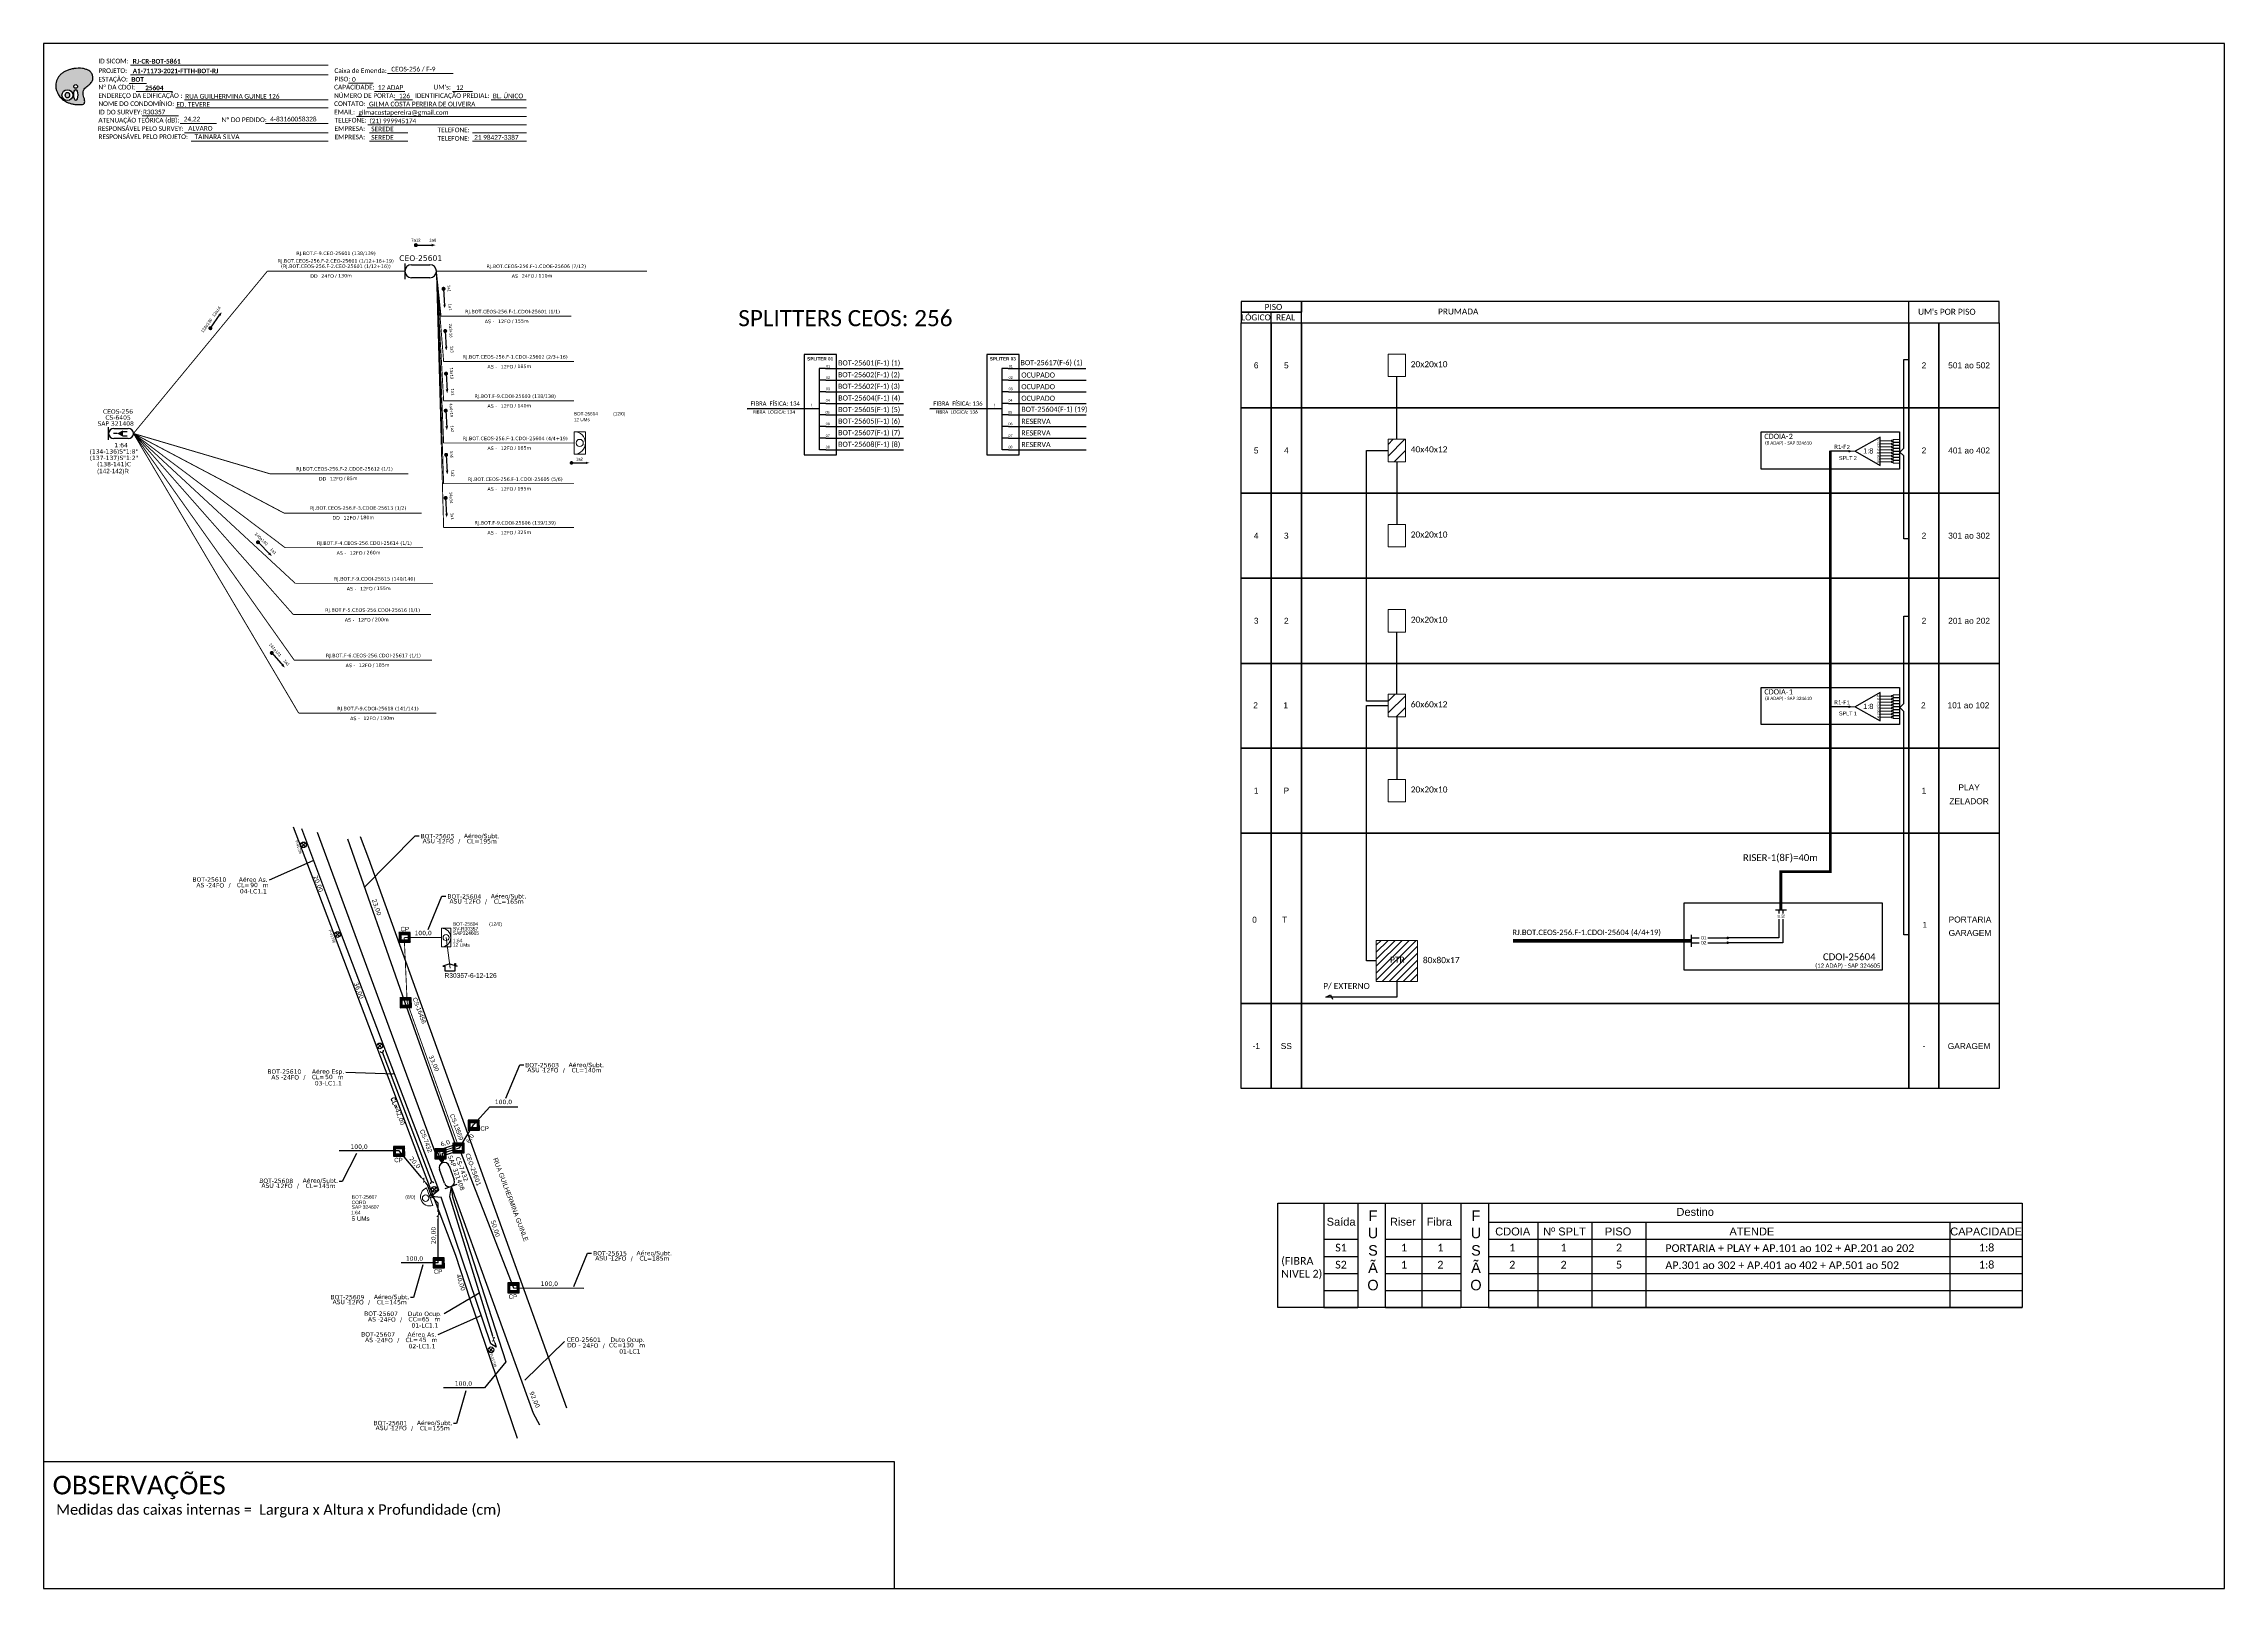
# Paper-space layout 'CDOI-25604' of a CAD drawing. Extents: x 0 to 839, y 0 to 594.
# The model-space entities are those that its viewports show. They can reach past a viewport. Long polylines and large blocks are cut down to what shows.
import ezdxf
from ezdxf.enums import TextEntityAlignment as Align

# ---------------------------------------------------------------- set-up
doc = ezdxf.new("R2010")
doc.units = 0
for name, color, linetype in [('10.1-Caixas Subterrâneas', 5, 'Continuous'), ('20.4-CEOS', 1, 'Continuous'), ('20.5-CEO', 1, 'Continuous'), ('CAP a instalar', 1, 'Continuous'), ('celulas gpon', 7, 'Continuous'), ('label_cabos', 7, 'Continuous'), ('Legenda', 1, 'Continuous'), ('locais legendas', 7, 'Continuous'), ('QUADRA', 7, 'Continuous'), ('SETA', 7, 'Continuous'), ('Subida Lateral', 5, 'Continuous'), ('surveys', 7, 'Continuous'), ('surveys legendas', 7, 'Continuous')]:
    doc.layers.add(name, color=color, linetype=linetype)
for name, color, linetype, lineweight in [("20.0-LEGENDA DOS CDO'S", 1, 'Continuous', 0), ('20.1-CDO_INTERIOR', 1, 'Continuous', 0), ('20.2-CDO_POSTE', 1, 'Continuous', 5), ('20.6-CORDOALHA_SUPORTE', 7, 'Continuous', 25), ('40.1-ETIQUETAS', 1, 'Continuous', 20), ('CORDOALHA_SUPORTE', 7, 'Continuous', 25), ('Segmento Logradouro Texto', 7, 'Continuous', 0)]:
    doc.layers.add(name, color=color, linetype=linetype, lineweight=lineweight)
doc.layers.add('DROP DE CLIENTE', color=140, linetype='Continuous', plot=False)
doc.layers.add('EXTRA', color=50, linetype='Continuous', plot=False)
doc.styles.add('ARIAL', font='arial.ttf')
doc.styles.add('DIGICADE', font='arial.ttf')
doc.styles.add('ROMANS', font='romans')
doc.styles.add('siredit', font='verdana.ttf')
doc.styles.get("Standard").update_dxf_attribs({"font": 'arial.ttf'})
doc.styles.add('WMF-Calibri0', font='calibri.ttf')
doc.styles.add('WMF-Calibri1', font='calibrib.ttf')
doc.linetypes.add('FENCELINE1', pattern='A,0.25,-0.1,[133,ltypeshp.shx,S=0.1,R=0,X=-0.1,Y=0],-0.1,1', length=1.45)
doc.dimstyles.new('ISO-25', dxfattribs={"dimtxt": 2.5, "dimasz": 2.5, "dimexe": 1.25, "dimexo": 0.625, "dimtad": 1, "dimtxsty": 'Standard', "dimcen": 2.5, "dimadec": 0, "dimazin": 0, "dimtfac": 1, "dimtmove": 0, "dimatfit": 3, "dimfxl": 0, "dimarcsym": 0})

# ---------------------------------------------------------------- blocks, each defined once
blk = doc.blocks.new('OI')
h = blk.add_hatch(color=40)
edge = h.paths.add_edge_path()
edge.add_spline(control_points=[(4.35, -0.67), (3.92, -0.99), (3.26, -1.5), (2.81, -2.59), (2.9, -3.5), (3.06, -4.27), (3.31, -4.85), (3.37, -5.39), (3.4, -5.88), (3.2, -6.4), (2.54, -6.61), (1.65, -6.63), (0.55, -6.67), (-0.56, -6.42), (-1.61, -6.14), (-2.77, -5.61), (-3.92, -4.77), (-4.89, -3.7), (-5.34, -2.65), (-5.6, -1.94), (-5.85, -0.96), (-5.71, 0.47), (-5.1, 2.02), (-4.14, 3.02), (-3.3, 3.61), (-2.37, 4.16), (-1.36, 4.44), (-0.56, 4.7), (0.79, 4.85), (2.24, 4.97), (3.79, 4.57), (4.67, 4.21), (5.44, 3.65), (5.76, 2.99), (6.03, 2.21), (6.01, 1.46), (5.72, 0.64), (5.31, 0.08), (4.88, -0.38), (4.51, -0.55), (4.35, -0.67)], knot_values=[0, 0, 0, 0, 1.60434, 2.417191, 3.427595, 4.282808, 4.776746, 5.304182, 5.888771, 6.258406, 6.858137, 7.79129, 8.986195, 10.124242, 11.187857, 12.242908, 13.953784, 15.414161, 16.515391, 17.349188, 17.675853, 19.552021, 21.515531, 22.568638, 23.63245, 24.621084, 25.782718, 26.745347, 27.142653, 29.870543, 31.004649, 31.921532, 32.709589, 33.801391, 34.042471, 35.192333, 35.971461, 36.628871, 37.254359, 37.836911, 37.836911, 37.836911, 37.836911], degree=3, periodic=0)
h.paths.add_polyline_path([(1.13, -0.87, -1), (-0.04, -0.87, -1)], flags=16)
edge = h.paths.add_edge_path(flags=16)
edge.add_ellipse((0.56, -3.59), major_axis=(-0.02, 1.71), ratio=0.361305, start_angle=0, end_angle=360)
h.paths.add_polyline_path([(-0.36, -3.62, -1), (-3.8, -3.62, -1)], flags=16)
edge = h.paths.add_edge_path(flags=0)
edge.add_ellipse((-2.08, -3.62), major_axis=(0, 0.885), ratio=0.758294, start_angle=0, end_angle=360)
at = {"color": 40}
for centre, radius in [((-2.08, -3.62), 1.72), ((0.54, -0.87), 0.587)]:
    blk.add_circle(centre, radius, dxfattribs=at)
blk.add_ellipse((-2.08, -3.62), major_axis=(0, 0.885), ratio=0.758294, start_param=-3.141592653589792, end_param=3.141592653589792, dxfattribs=at)
blk.add_ellipse((0.56, -3.59), major_axis=(-0.02, 1.71), ratio=0.361305, dxfattribs=at)
at = {"color": 40, "start_tangent": (-0.800898, -0.598801), "end_tangent": (-0.800898, -0.598801)}
blk.add_spline([(4.35, -0.67), (3.2, -1.78), (2.9, -2.54), (2.92, -3.55), (3.12, -4.38), (3.28, -4.85), (3.37, -5.37), (3.35, -5.95), (3.2, -6.29), (2.66, -6.55), (1.73, -6.63), (0.54, -6.62), (-0.58, -6.41), (-1.6, -6.11), (-2.56, -5.67), (-3.95, -4.67), (-4.89, -3.56), (-5.37, -2.56), (-5.64, -1.78), (-5.72, -1.46), (-5.63, 0.42), (-4.84, 2.22), (-4.13, 2.99), (-3.27, 3.62), (-2.4, 4.09), (-1.3, 4.47), (-0.37, 4.72), (0.02, 4.77), (2.75, 4.8), (3.85, 4.53), (4.69, 4.16), (5.31, 3.68), (5.85, 2.73), (5.93, 2.5), (5.94, 1.35), (5.67, 0.62), (5.29, 0.08), (4.84, -0.36), (4.35, -0.67)], degree=3, dxfattribs=at)
blk = doc.blocks.new('SURVEY_SURVEY')
for p, q in [((0, 0.0000152), (-0.0000151, 0.0000108)), ((-0.0000151, 0.0000108), (-0.0000104, 0.0000108)), ((-0.0000103, 0), (-0.0000103, 0.0000108)), ((0.0000103, 0), (-0.0000103, 0)), ((0, 0.0000152), (0.0000151, 0.0000108)), ((0.0000101, 0.0000159), (0.0000117, 0.0000159)), ((0.0000101, 0.0000123), (0.0000101, 0.0000159)), ((0.0000151, 0.0000108), (0.0000103, 0.0000108)), ((0.0000103, 0.0000108), (0.0000103, 0)), ((0.0000117, 0.0000159), (0.0000117, 0.0000119))]:
    blk.add_line(p, q)
blk = doc.blocks.new('*U66')
at = {"color": 0}
blk.add_line((2.14, -0.58), (-2.1, -0.68), dxfattribs=at)
for centre, radius in [((0, 0.38), 0.733), ((0.03, -1.03), 0.393)]:
    blk.add_circle(centre, radius, dxfattribs=at)
blk.add_arc((0.02, -0.63), 2.12, 1.3782, 181.3782, dxfattribs=at)
blk = doc.blocks.new('Inst CDOE-8 CAIXA DIST OPT CDOE 48F_8D C_SPL OPTAP')
at = {"layer": "20.0-LEGENDA DOS CDO'S", "color": 0, "style": 'ARIAL'}
for tag, p, height in [('FID', (0.12, 5.25), 0.8), ('1:XX', (-0.01, 1.7), 0.8), ('SAP', (0.12, 2.96), 0.8), ('CORDOALHA', (0.12, 4.02), 0.8), ('UMS', (0.14, 0.22), 1)]:
    blk.add_attdef(tag, p, '', height=height, rotation=0.118, dxfattribs=at)
at = {"layer": "20.0-LEGENDA DOS CDO'S", "color": 0}
for tag, p, style, flags in [('ID_ATIVIDADE', (0.12, 6.47), 'ARIAL', 3), ('FATOR', (7.92, 6.47), 'ARIAL', 1), ('QTDE', (0.23, -0.97), 'DIGICADE', 3)]:
    blk.add_attdef(tag, p, '', height=0.8, rotation=0.118, dxfattribs=dict(at, style=style, flags=flags))
at = {"layer": "20.0-LEGENDA DOS CDO'S", "color": 0, "style": 'ARIAL'}
blk.add_attdef('FIBRAS_UTILIZADAS', text='', height=0.8, rotation=0.118, dxfattribs=at).set_placement((13.48, 5.26), align=Align.CENTER)
blk = doc.blocks.new('*X58')
at = {"color": 0, "linetype": 'Continuous'}
for p, q in [((-1.25, 0.34099), (-0.49099, 1.1)), ((-1.25, 0.517767), (-0.667767, 1.1)), ((-1.25, 0.694544), (-0.844544, 1.1)), ((-1.25, 0.87132), (-1.02132, 1.1)), ((-1.25, 1.048097), (-1.198097, 1.1)), ((-1.25, 0.164214), (-0.8035, 0.610714)), ((-1.25, -0.012563), (-0.8035, 0.433937)), ((-1.25, -0.18934), (-0.8035, 0.25716)), ((-1.25, -0.366117), (-0.8035, 0.080383)), ((-0.789214, 0.625), (-0.314214, 1.1)), ((-0.612437, 0.625), (-0.137437, 1.1)), ((-0.43566, 0.625), (0.03934, 1.1)), ((-0.258883, 0.625), (0.216117, 1.1)), ((-0.082107, 0.625), (0.392893, 1.1)), ((0.09467, 0.625), (0.56967, 1.1)), ((0.271447, 0.625), (0.746447, 1.1)), ((0.448223, 0.625), (0.923223, 1.1)), ((0.625, 0.625), (1.1, 1.1)), ((0.801777, 0.625), (1.25, 1.073223)), ((0.8035, 0.449947), (1.25, 0.896447)), ((0.8035, 0.27317), (1.25, 0.71967)), ((0.8035, 0.096393), (1.25, 0.542893)), ((0.8035, -0.080383), (1.25, 0.366117)), ((0.8035, -0.25716), (1.25, 0.18934)), ((0.8035, -0.433937), (1.25, 0.012563)), ((-1.25, -0.542893), (-0.8035, -0.096393)), ((-1.25, -0.71967), (-0.8035, -0.27317)), ((-1.25, -0.896447), (-0.8035, -0.449947)), ((-1.25, -1.073223), (-0.801777, -0.625)), ((-1.1, -1.1), (-0.625, -0.625)), ((-0.923223, -1.1), (-0.448223, -0.625)), ((-0.746447, -1.1), (-0.271447, -0.625)), ((-0.56967, -1.1), (-0.09467, -0.625)), ((-0.392893, -1.1), (0.082107, -0.625)), ((-0.216117, -1.1), (0.258883, -0.625)), ((-0.03934, -1.1), (0.43566, -0.625)), ((0.137437, -1.1), (0.612437, -0.625)), ((0.314214, -1.1), (0.789214, -0.625)), ((0.49099, -1.1), (1.25, -0.34099)), ((0.667767, -1.1), (1.25, -0.517767)), ((0.8035, -0.610714), (1.25, -0.164214)), ((0.844544, -1.1), (1.25, -0.694544)), ((1.02132, -1.1), (1.25, -0.87132)), ((1.198097, -1.1), (1.25, -1.048097))]:
    blk.add_line(p, q, dxfattribs=at)
blk = doc.blocks.new('MANHOLE_MQ')
at = {"color": 0, "linetype": 'Continuous'}
for p, q in [((0.0000062, 0.0000057), (-0.0000063, 0.0000057)), ((-0.0000063, 0.0000057), (-0.0000063, -0.0000053)), ((-0.000004, 0.0000033), (0.000004, 0.0000033)), ((-0.000004, -0.0000029), (-0.000004, 0.0000033)), ((0.000004, 0.0000033), (0.000004, -0.0000029)), ((0.0000062, -0.0000053), (0.0000062, 0.0000057)), ((-0.0000063, -0.0000053), (0.0000062, -0.0000053)), ((0.000004, -0.0000029), (-0.000004, -0.0000029)), ((0.000004, -0.0000029), (0.000004, -0.0000029))]:
    blk.add_line(p, q, dxfattribs=at)
at = {"color": 0, "linetype": 'Continuous', "xscale": 5e-06, "yscale": 5e-06, "zscale": 1e-05}
blk.add_blockref('*X58', (0, 0.0000002), dxfattribs=at)
blk = doc.blocks.new('Inst CB DT OCUP CFOA-SM-DD-G-24')
at = {"layer": 'label_cabos', "color": 0, "style": 'siredit'}
for tag, flags, p in [('ID_ATIVIDADE', 3, (1.31, 2.67)), ('FATOR', 1, (11.56, 2.55))]:
    blk.add_attdef(tag, text='', height=1, rotation=359.69, dxfattribs=dict(at, flags=flags)).set_placement(p, align=Align.MIDDLE_CENTER)
for tag, p in [('TIPO_CABO', (1.11, 0)), ('DESTINO_CABO', (3.13, 1.26)), ('CABO', (4.69, -0.05)), ('/', (7.71, -0.05)), ('LANCE', (10.41, 0.02)), ('TIPO_CABO', (13.11, 1.24)), ('UND', (16.46, 0)), ('FID', (13.65, -1.41))]:
    blk.add_attdef(tag, text='', height=1, rotation=359.69, dxfattribs=at).set_placement(p, align=Align.MIDDLE_CENTER)
blk.add_attdef('QTDE', (11.93, -0.45), '', height=1, rotation=359.69, dxfattribs=at)
blk = doc.blocks.new('LEGENDA DOS CABOS')
at = {"layer": 'EXTRA', "color": 0, "style": 'siredit'}
for tag, p in [('ID', (4.6, 0.97)), ('XX', (9.03, 0.97))]:
    blk.add_attdef(tag, text='', height=0.48, rotation=359.69, dxfattribs=at).set_placement(p, align=Align.MIDDLE_CENTER)
at = {"layer": 'Legenda', "color": 0, "style": 'siredit'}
for tag, p in [('TIPO_CABO', (1.31, 0)), ('CABO', (4.69, -0.05)), ('/', (6.81, -0.05)), ('METROS', (10.03, -0.05))]:
    blk.add_attdef(tag, text='', height=0.8, rotation=359.69, dxfattribs=at).set_placement(p, align=Align.MIDDLE_CENTER)
blk = doc.blocks.new('Inst CB ESP CFOA-SM-AS-80-TS-24')
at = {"layer": 'label_cabos', "color": 0, "style": 'siredit'}
for tag, flags, p in [('ID_ATIVIDADE', 3, (1.31, 2.67)), ('FATOR', 1, (11.56, 2.55))]:
    blk.add_attdef(tag, text='', height=1, rotation=359.69, dxfattribs=dict(at, flags=flags)).set_placement(p, align=Align.MIDDLE_CENTER)
for tag, p in [('TIPO_CABO', (1.76, 0)), ('DESTINO_CABO', (3.13, 1.26)), ('CABO', (4.69, -0.05)), ('/', (7.71, -0.05)), ('LANCE', (10.81, 0)), ('TIPO_CABO', (13.11, 1.24)), ('UND', (15.96, 0)), ('FID', (13.15, -1.41))]:
    blk.add_attdef(tag, text='', height=1, rotation=359.69, dxfattribs=at).set_placement(p, align=Align.MIDDLE_CENTER)
blk.add_attdef('QTDE', (12.43, -0.47), '', height=1, rotation=359.69, dxfattribs=at)
blk = doc.blocks.new('Inst CB AS CFOA-SM-AS-80-TS-24')
at = {"layer": 'label_cabos', "color": 0, "style": 'siredit'}
for tag, flags, p in [('ID_ATIVIDADE', 3, (1.31, 2.67)), ('FATOR', 1, (11.56, 2.55))]:
    blk.add_attdef(tag, text='', height=1, rotation=359.69, dxfattribs=dict(at, flags=flags)).set_placement(p, align=Align.MIDDLE_CENTER)
for tag, p in [('TIPO_CABO', (1.76, 0)), ('DESTINO_CABO', (3.13, 1.26)), ('CABO', (4.69, -0.05)), ('/', (7.71, -0.05)), ('LANCE', (10.81, 0)), ('TIPO_CABO', (13.11, 1.24)), ('UND', (15.96, 0)), ('FID', (13.15, -1.41))]:
    blk.add_attdef(tag, text='', height=1, rotation=359.69, dxfattribs=at).set_placement(p, align=Align.MIDDLE_CENTER)
blk.add_attdef('QTDE', (12.43, -0.47), '', height=1, rotation=359.69, dxfattribs=at)
blk = doc.blocks.new('Inst CORD ALUMINIO 4.8 MM 3F(sem recursos)')
at = {"layer": '20.6-CORDOALHA_SUPORTE', "color": 0, "lineweight": 0, "style": 'ROMANS'}
for tag, p, flags in [('FATOR', (-5.2, -4.44), 3), ('ID_ATIVIDADE', (-5.2, -6.67), 3), ('FID', (-5.2, -8.9), 1)]:
    blk.add_attdef(tag, p, '', height=1, dxfattribs=dict(at, flags=flags))
blk.add_attdef('LANCE', text='', height=1, dxfattribs=at).set_placement((-0.54, -2.21), align=Align.RIGHT)
at = {"layer": '20.6-CORDOALHA_SUPORTE', "color": 0, "style": 'siredit'}
blk.add_attdef('QTDE', (-0.54, -2.21), '', height=1, rotation=359.69, dxfattribs=at)
blk = doc.blocks.new('Inst CB DT OCUP CFOA-SM-AS-80-TS-24')
at = {"layer": 'label_cabos', "color": 0, "style": 'siredit'}
for tag, flags, p in [('ID_ATIVIDADE', 3, (1.31, 2.67)), ('FATOR', 1, (11.56, 2.55))]:
    blk.add_attdef(tag, text='', height=1, rotation=359.69, dxfattribs=dict(at, flags=flags)).set_placement(p, align=Align.MIDDLE_CENTER)
for tag, p in [('TIPO_CABO', (1.76, 0)), ('DESTINO_CABO', (3.13, 1.26)), ('CABO', (4.69, -0.05)), ('/', (7.71, -0.05)), ('LANCE', (10.91, 0)), ('TIPO_CABO', (13.11, 1.24)), ('UND', (15.96, 0)), ('FID', (13.15, -1.41))]:
    blk.add_attdef(tag, text='', height=1, rotation=359.69, dxfattribs=at).set_placement(p, align=Align.MIDDLE_CENTER)
blk.add_attdef('QTDE', (12.43, -0.47), '', height=1, rotation=359.69, dxfattribs=at)
blk = doc.blocks.new('CEOS_RP_CT_DRT')
at = {"layer": '20.4-CEOS', "color": 0}
for p, q in [((-4.54, 1.19), (-1.19, 1.19)), ((-1.19, -1.19), (-4.54, -1.19))]:
    blk.add_line(p, q, dxfattribs=at)
for points in [[(-5.73, -1.43), (-5.73, 1.44)], [(-3.79, 0), (-4.59, 0)], [(-2.47, 0.48), (-1.45, 0.48)], [(-2.47, -0.52), (-1.45, -0.52)]]:
    blk.add_lwpolyline(points, dxfattribs=at)
blk.add_lwpolyline([(-3.79, 0, 0, 1.47, 0), (-2.41, 0, 1.47, 1.47, 0)], format="xyseb", dxfattribs=at)
for centre, start, end in [((-4.54, 0), 90, 270), ((-1.19, 0), 270, 90)]:
    blk.add_arc(centre, 1.19, start, end, dxfattribs=at)
at = {"layer": '20.4-CEOS', "color": 7, "style": 'siredit'}
for tag, p in [('Nº_DA_CEOS', (-2.86, 5.6)), ('LOCAL', (-2.86, 4.24)), ('SAP', (-2.86, 2.78)), ('RACIO_SPLITAGEM', (-2.86, -1.88)), ('FIBRAS_SPLITTER', (-2.86, -3.58)), ('RESERVA_FINAIS', (-2.86, -6.39)), ('FIBRAS_TOP_C', (-2.86, -5.08))]:
    blk.add_attdef(tag, text='', height=1.01, dxfattribs=at).set_placement(p, align=Align.TOP_CENTER)
blk = doc.blocks.new('ETIQUETA_RS5F')
at = {"layer": '40.1-ETIQUETAS', "color": 0, "style": 'siredit'}
blk.add_text('/', height=1.5, dxfattribs=at).set_placement((1.58, -1.95), align=Align.MIDDLE_RIGHT)
for tag, p in [('ETIQUETA_R_SECUNDARIA', (1.21, 2.1)), ('ETIQUETA_R_PRIMARIA', (1.21, 4.1)), ('F_ATIVAS/F_MORTAS', (1.14, -4.24))]:
    blk.add_attdef(tag, text='', height=1.5, dxfattribs=at).set_placement(p, align=Align.MIDDLE_CENTER)
for tag, p in [('TIPO_CABO', (-6.58, -2.12)), ('CAP_CABO', (0.4, -2.09))]:
    blk.add_attdef(tag, text='', height=1.5, dxfattribs=at).set_placement(p, align=Align.MIDDLE_RIGHT)
for tag, p in [('FUSÃO_1', (0.85, -8.39)), ('FUSÃO_2', (0.85, -10.6)), ('FUSÃO_3', (0.85, -12.93)), ('FUSÃO_4', (0.85, -15.14)), ('FUSÃO_5', (0.85, -17.16))]:
    blk.add_attdef(tag, text='', height=1.5, dxfattribs=at).set_placement(p, align=Align.CENTER)
blk.add_attdef('METROS', text='', height=1.5, dxfattribs=at).set_placement((2.14, -1.95), align=Align.MIDDLE_LEFT)
blk = doc.blocks.new('CDOI_INT')
at = {"layer": '20.1-CDO_INTERIOR', "color": 0, "lineweight": 18}
blk.add_lwpolyline([(4.25, -4.25), (4.25, 4.25), (0, 4.25), (0, -4.25)], close=True, dxfattribs=at)
blk.add_circle((2.12, 0), 1.36, dxfattribs=at)
blk.add_arc((0, 0), 4.25, 270, 90, dxfattribs=at)
at = {"layer": "20.0-LEGENDA DOS CDO'S", "color": 0, "style": 'ARIAL'}
for tag, p in [('CDO_N', (-0.08, 10.38)), ('SURVEY', (-0.08, 8.2)), ('SPLITER_1', (21.18, 10.38)), ('SPLITER_2', (21.19, 8.68)), ('SAP', (-0.08, 6.23)), ('1:XX', (5.94, -2.22)), ('UMS', (5.94, -4.24))]:
    blk.add_attdef(tag, p, '', height=1.36, dxfattribs=at)
blk.add_attdef('FIBRAS_UTILIZADAS', text='', height=1.36, dxfattribs=at).set_placement((15.34, 10.38), align=Align.CENTER)
blk = doc.blocks.new('SPLT_1-8_SC-APC')
at = {"color": 1, "lineweight": 0}
blk.add_lwpolyline([(-17.04, -7.55), (-19.26, -7.55)], dxfattribs=at)
at = {"color": 1}
blk.add_lwpolyline([(-7.37, -2.1), (-17.04, -7.55), (-7.37, -13), (-7.37, -2.1)], dxfattribs=at)
at = {"color": 3, "lineweight": 0}
for points in [[(-2.99, -3.51), (-7.37, -3.51)], [(-7.37, -4.66), (-2.99, -4.66)], [(-7.37, -5.82), (-2.99, -5.82)], [(-7.37, -6.97), (-2.99, -6.97)], [(-7.37, -8.12), (-2.99, -8.12)], [(-2.41, -3.02), (-2.41, -4)], [(-2.41, -3.02), (0, -3.02)], [(-2.41, -4), (0, -4)], [(-2.41, -4.17), (-2.41, -5.16)], [(-2.41, -4.17), (0, -4.17)], [(-2.41, -5.16), (0, -5.16)], [(-2.41, -5.32), (-2.41, -6.31)], [(-2.41, -5.32), (0, -5.32)], [(-2.41, -6.31), (0, -6.31)], [(-2.41, -6.48), (-2.41, -7.46)], [(-2.41, -6.48), (0, -6.48)], [(-2.41, -7.46), (0, -7.46)], [(-2.41, -7.63), (-2.41, -8.62)], [(-2.41, -7.63), (0, -7.63)], [(-7.37, -9.28), (-2.99, -9.28)], [(-7.37, -10.43), (-2.99, -10.43)], [(-7.37, -11.58), (-2.99, -11.58)], [(-2.41, -8.62), (0, -8.62)], [(-2.41, -8.78), (-2.41, -9.77)], [(-2.41, -8.78), (0, -8.78)], [(-2.41, -9.77), (0, -9.77)], [(-2.41, -9.94), (-2.41, -10.92)], [(-2.41, -9.94), (0, -9.94)], [(-2.41, -10.92), (0, -10.92)], [(-2.41, -11.09), (-2.41, -12.08)], [(-2.41, -11.09), (0, -11.09)], [(-2.41, -12.08), (0, -12.08)]]:
    blk.add_lwpolyline(points, dxfattribs=at)
for points in [[(-2.99, -3.22), (-2.41, -3.22), (-2.41, -3.8), (-2.99, -3.8)], [(-2.99, -4.38), (-2.41, -4.38), (-2.41, -4.95), (-2.99, -4.95)], [(-2.99, -5.53), (-2.41, -5.53), (-2.41, -6.1), (-2.99, -6.1)], [(-2.99, -6.68), (-2.41, -6.68), (-2.41, -7.26), (-2.99, -7.26)], [(-2.99, -7.84), (-2.41, -7.84), (-2.41, -8.41), (-2.99, -8.41)], [(-2.99, -8.99), (-2.41, -8.99), (-2.41, -9.56), (-2.99, -9.56)], [(-2.99, -10.14), (-2.41, -10.14), (-2.41, -10.72), (-2.99, -10.72)], [(-2.99, -11.3), (-2.41, -11.3), (-2.41, -11.87), (-2.99, -11.87)]]:
    blk.add_lwpolyline(points, close=True, dxfattribs=at)
at = {"color": 1, "style": 'ARIAL'}
for s, height, p in [('1:8', 2, (-13.91, -8.4)), ('S1', 0.75, (-8.74, -3.78)), ('S2', 0.75, (-8.74, -4.97)), ('S3', 0.75, (-8.74, -6.18)), ('S4', 0.75, (-8.74, -7.36)), ('S5', 0.75, (-8.74, -8.57)), ('S6', 0.75, (-8.74, -9.69)), ('S7', 0.75, (-8.74, -10.78)), ('S8', 0.75, (-8.74, -11.9))]:
    blk.add_text(s, height=height, dxfattribs=at).set_placement(p)

msp = doc.modelspace()

# ---------------------------------------------------------------- hatches: boundary and pattern name
h = msp.add_hatch()
h.set_pattern_fill('ANSI31', color=10, style=0)
h.set_pattern_definition([(45, (-506.704, 71.3156), (-2.245064, 2.245064), [])])
h.paths.add_polyline_path([(434.32, 1146.88), (427.7, 1146.88), (427.7, 1138.26), (434.32, 1138.26)])
h.paths.add_polyline_path([(434.32, 1048.83), (427.7, 1048.83), (427.7, 1040.21), (434.32, 1040.21)])
h = msp.add_hatch(color=3)
h.dxf.hatch_style = 1
edge = h.paths.add_edge_path()
edge.add_arc((605.02, 1142.26), 0.256, 0, 360)
h = msp.add_hatch(color=3)
h.dxf.hatch_style = 1
edge = h.paths.add_edge_path()
edge.add_arc((605.02, 1044.03), 0.256, 0, 360)
h = msp.add_hatch()
h.set_pattern_fill('ANSI31', color=1, scale=0.6)
h.set_pattern_definition([(45, (-97.3757, 3586.603), (-1.3470384, 1.3470384), [])])
h.paths.add_polyline_path([(438.92, 954.2), (423.11, 954.2), (423.11, 938.39), (438.92, 938.39)])
h.paths.add_polyline_path([(427.84, 945.02), (434.65, 945.02), (434.65, 948.5), (427.84, 948.5)], flags=24)
h = msp.add_hatch(color=3)
h.dxf.hatch_style = 1
edge = h.paths.add_edge_path()
edge.add_arc((558.24, 955.15), 0.32, 0, 360)
h = msp.add_hatch(color=3)
h.dxf.hatch_style = 1
edge = h.paths.add_edge_path()
edge.add_arc((558.24, 953.28), 0.32, 0, 360)

# ---------------------------------------------------------------- linework, layer by layer
at = {"color": 7, "linetype": 'Continuous'}
for p, q in [((208.85, 1174.12), (208.85, 1142.85)), ((211.38, 1174.12), (208.85, 1174.12)), ((279.09, 1174.12), (279.09, 1142.85)), ((281.62, 1174.12), (279.09, 1174.12)), ((211.51, 1169.6), (208.97, 1169.6)), ((281.75, 1169.6), (279.22, 1169.6)), ((206.22, 1158.69), (208.83, 1158.69)), ((211.51, 1165.14), (208.97, 1165.14)), ((211.51, 1160.66), (208.97, 1160.66)), ((276.46, 1158.69), (279.08, 1158.69)), ((281.75, 1165.14), (279.22, 1165.14)), ((281.75, 1160.66), (279.22, 1160.66)), ((211.51, 1156.22), (208.97, 1156.22)), ((211.51, 1151.78), (208.97, 1151.78)), ((281.75, 1156.22), (279.22, 1156.22)), ((281.75, 1151.78), (279.22, 1151.78)), ((211.51, 1147.33), (208.97, 1147.33)), ((211.51, 1142.88), (208.97, 1142.88)), ((281.75, 1147.33), (279.22, 1147.33)), ((281.75, 1142.88), (279.22, 1142.88))]:
    msp.add_line(p, q, dxfattribs=at)
at = {"color": 10, "linetype": 'Continuous'}
for p, q in [((211.38, 1174.12), (241.17, 1174.11)), ((281.62, 1174.12), (311.41, 1174.11)), ((211.51, 1169.6), (241.29, 1169.59)), ((281.75, 1169.6), (311.54, 1169.59)), ((211.51, 1165.15), (241.29, 1165.14)), ((211.51, 1160.67), (241.29, 1160.66)), ((281.75, 1165.15), (311.54, 1165.14)), ((281.75, 1160.67), (311.54, 1160.66)), ((211.51, 1156.23), (241.29, 1156.22)), ((211.51, 1151.79), (241.29, 1151.78)), ((281.75, 1156.23), (311.54, 1156.22)), ((281.75, 1151.79), (311.54, 1151.78)), ((211.5, 1142.88), (241.29, 1142.87)), ((211.51, 1147.34), (241.29, 1147.33)), ((281.75, 1147.34), (311.54, 1147.33)), ((281.75, 1142.88), (311.54, 1142.87))]:
    msp.add_line(p, q, dxfattribs=at)
at = {"color": 1, "linetype": 'Continuous', "lineweight": 60}
for p, q in [((206.22, 1158.69), (181.17, 1158.61)), ((276.46, 1158.69), (251.41, 1158.61))]:
    msp.add_line(p, q, dxfattribs=at)
at = {"color": 1}
for p, q in [((9.83, 991.68), (11.42, 990.2)), ((11.37, 991.73), (9.88, 990.15)), ((22.89, 957.18), (24.48, 955.69)), ((24.42, 957.23), (22.94, 955.64)), ((39.16, 914.35), (40.74, 912.87)), ((40.69, 914.41), (39.21, 912.82)), ((60.1, 859.21), (61.69, 857.73)), ((61.64, 859.26), (60.16, 857.67)), ((81.92, 797.52), (83.51, 796.04)), ((83.46, 797.58), (81.97, 795.99))]:
    msp.add_line(p, q, dxfattribs=at)
at = {"color": 7}
for p, q in [((415.99, 853.1), (415.99, 812.97)), ((440.69, 853.1), (440.69, 812.97)), ((455.6, 853.1), (455.6, 812.97)), ((466.32, 853.1), (466.32, 812.97)), ((485.19, 845.8), (485.19, 812.97)), ((505.99, 845.8), (505.99, 812.97)), ((526.75, 845.8), (526.75, 812.97)), ((643.73, 845.8), (643.73, 812.97))]:
    msp.add_line(p, q, dxfattribs=at)
msp.add_lwpolyline([(-89.32, 705.02), (749.25, 705.02), (749.25, 1299.02), (-89.32, 1299.02), (-89.32, 705.02)])
at = {"color": 7, "lineweight": 0}
for points in [[(-56.36, 1283.7), (-49.81, 1283.7)], [(-55.85, 1290.67), (20.13, 1290.67)], [(-55.85, 1286.98), (20.13, 1286.98)], [(27.92, 1283.75), (37.41, 1283.75)], [(42.97, 1287.47), (68.1, 1287.47)], [(-53.7, 1280.63), (-39.76, 1280.63)], [(-35.13, 1277.4), (20.13, 1277.4)], [(37.97, 1280.63), (49.59, 1280.63)], [(45.56, 1277.4), (52.5, 1277.4)], [(67.91, 1280.63), (75.58, 1280.63)], [(82.73, 1277.4), (96.29, 1277.4)], [(-51.38, 1271.22), (-37.44, 1271.22)], [(-38.54, 1274.28), (20.13, 1274.28)], [(-36.84, 1268.25), (-22.9, 1268.25)], [(-4.01, 1268.26), (20.14, 1268.26)], [(31.05, 1271.05), (96.32, 1271.05)], [(35.09, 1274.28), (96.32, 1274.28)], [(35.33, 1267.81), (96.32, 1267.81)], [(-35.13, 1264.7), (20.13, 1264.7)], [(-32.64, 1261.46), (20.13, 1261.46)], [(35.94, 1264.7), (50.74, 1264.7)], [(35.94, 1261.46), (50.74, 1261.46)], [(75.55, 1264.7), (96.32, 1264.7)], [(75.55, 1261.46), (96.32, 1261.46)]]:
    msp.add_lwpolyline(points, dxfattribs=at)
for points, const_width in [([(53.43, 1221.53, 1), (54.2, 1221.53, 1)], 0.77), ([(64.44, 1205.13, 1), (64.48, 1204.36, 1)], 0.77), ([(-25.41, 1189.27, 1), (-24.97, 1189.9, 1)], 0.77), ([(65.07, 1188.9, 1), (65.12, 1188.13, 1)], 0.77), ([(65.41, 1172.5, 1), (65.46, 1171.73, 1)], 0.77), ([(65.28, 1158.28, 1), (65.33, 1157.51, 1)], 0.77), ([(65.45, 1141.27, 1), (65.49, 1140.5, 1)], 0.77), ([(113.33, 1137.8, 1), (114.03, 1137.8, 1)], 0.7), ([(113.33, 1137.8, 1), (114.03, 1137.8, 1)], 0.7), ([(65.24, 1124.7, 1), (65.29, 1123.93, 1)], 0.77), ([(-7.15, 1107.57, 1), (-6.61, 1107.02, 1)], 0.77), ([(-1.83, 1065, 1), (-1.32, 1064.43, 1)], 0.77)]:
    msp.add_lwpolyline(points, format="xyb", close=True, dxfattribs=dict(const_width=const_width))
at = {"color": 7}
for points in [[(371.17, 1195.8), (394.31, 1195.8), (394.31, 1199.91), (371.17, 1199.91)], [(371.17, 1191.68), (394.31, 1191.68), (394.31, 1195.8), (371.17, 1195.8)], [(371.17, 1191.68), (382.74, 1191.68), (382.74, 1158.94), (371.17, 1158.94)], [(382.74, 1191.68), (394.31, 1191.68), (394.31, 1158.94), (382.74, 1158.94)], [(394.31, 1191.68), (627.93, 1191.68), (627.93, 1158.94), (394.31, 1158.94)], [(627.93, 1191.68), (639.5, 1191.68), (639.5, 1158.94), (627.93, 1158.94)], [(639.5, 1191.68), (662.65, 1191.68), (662.65, 1158.94), (639.5, 1158.94)], [(203.11, 1140.85), (215.55, 1140.85), (215.55, 1179.48), (203.11, 1179.48)], [(273.35, 1140.85), (285.79, 1140.85), (285.79, 1179.48), (273.35, 1179.48)], [(371.17, 1158.94), (382.74, 1158.94), (382.74, 1126.2), (371.17, 1126.2)], [(382.74, 1158.94), (394.31, 1158.94), (394.31, 1126.2), (382.74, 1126.2)], [(394.31, 1158.94), (627.93, 1158.94), (627.93, 1126.2), (394.31, 1126.2)], [(627.93, 1158.94), (639.5, 1158.94), (639.5, 1126.2), (627.93, 1126.2)], [(639.5, 1158.94), (662.65, 1158.94), (662.65, 1126.2), (639.5, 1126.2)], [(371.17, 1126.2), (382.74, 1126.2), (382.74, 1093.45), (371.17, 1093.45)], [(382.74, 1126.2), (394.31, 1126.2), (394.31, 1093.45), (382.74, 1093.45)], [(394.31, 1126.2), (627.93, 1126.2), (627.93, 1093.45), (394.31, 1093.45)], [(627.93, 1126.2), (639.5, 1126.2), (639.5, 1093.45), (627.93, 1093.45)], [(639.5, 1126.2), (662.65, 1126.2), (662.65, 1093.45), (639.5, 1093.45)], [(371.17, 1093.45), (382.74, 1093.45), (382.74, 1060.71), (371.17, 1060.71)], [(382.74, 1093.45), (394.31, 1093.45), (394.31, 1060.71), (382.74, 1060.71)], [(394.31, 1093.45), (627.93, 1093.45), (627.93, 1060.71), (394.31, 1060.71)], [(627.93, 1093.45), (639.5, 1093.45), (639.5, 1060.71), (627.93, 1060.71)], [(639.5, 1093.45), (662.65, 1093.45), (662.65, 1060.71), (639.5, 1060.71)], [(371.17, 1060.71), (382.74, 1060.71), (382.74, 1028.15), (371.17, 1028.15)], [(382.74, 1060.71), (394.31, 1060.71), (394.31, 1028.15), (382.74, 1028.15)], [(394.31, 1060.71), (627.93, 1060.71), (627.93, 1028.15), (394.31, 1028.15)], [(627.93, 1060.71), (639.5, 1060.71), (639.5, 1028.15), (627.93, 1028.15)], [(639.5, 1060.71), (662.65, 1060.71), (662.65, 1028.15), (639.5, 1028.15)], [(371.17, 1028.15), (382.74, 1028.15), (382.74, 995.41), (371.17, 995.41)], [(382.74, 1028.15), (394.31, 1028.15), (394.31, 995.41), (382.74, 995.41)], [(394.31, 1028.15), (627.93, 1028.15), (627.93, 995.41), (394.31, 995.41)], [(627.93, 1028.15), (639.5, 1028.15), (639.5, 995.41), (627.93, 995.41)], [(639.5, 1028.15), (662.65, 1028.15), (662.65, 995.41), (639.5, 995.41)], [(371.17, 995.41), (382.74, 995.41), (382.74, 929.92), (371.17, 929.92)], [(382.74, 995.41), (394.31, 995.41), (394.31, 929.92), (382.74, 929.92)], [(394.31, 995.41), (627.93, 995.41), (627.93, 929.92), (394.31, 929.92)], [(627.93, 995.41), (639.5, 995.41), (639.5, 929.92), (627.93, 929.92)], [(639.5, 995.41), (662.65, 995.41), (662.65, 929.92), (639.5, 929.92)], [(371.17, 929.92), (382.74, 929.92), (382.74, 897.18), (371.17, 897.18)], [(382.74, 929.92), (394.31, 929.92), (394.31, 897.18), (382.74, 897.18)], [(394.31, 929.92), (627.93, 929.92), (627.93, 897.18), (394.31, 897.18)], [(627.93, 929.92), (639.5, 929.92), (639.5, 897.18), (627.93, 897.18)], [(639.5, 929.92), (662.65, 929.92), (662.65, 897.18), (639.5, 897.18)], [(385.31, 853.1), (671.51, 853.1), (671.51, 812.97), (385.31, 812.97)]]:
    msp.add_lwpolyline(points, close=True, dxfattribs=at)
for points in [[(394.31, 1191.68), (662.68, 1191.68), (662.68, 1199.91), (394.31, 1199.91), (394.31, 1199.91), (394.31, 1195.8)], [(627.93, 1191.68), (627.93, 1199.91)], [(382.74, 1191.68), (382.74, 1195.8)], [(402.95, 853.1), (402.95, 812.97)], [(426.7, 812.97), (426.7, 853.1)], [(402.95, 839.24), (415.99, 839.24)], [(426.7, 839.24), (455.6, 839.24)], [(466.32, 845.8), (671.51, 845.8)], [(466.32, 839.24), (671.51, 839.24)], [(402.95, 832.67), (415.99, 832.67)], [(426.7, 832.67), (455.6, 832.67)], [(466.32, 832.67), (526.75, 832.67)], [(526.75, 832.67), (643.73, 832.67)], [(643.73, 832.67), (671.51, 832.67)], [(402.95, 826.11), (415.99, 826.11)], [(426.7, 826.11), (455.6, 826.11)], [(466.32, 826.11), (671.51, 826.11)], [(402.95, 819.54), (415.99, 819.54)], [(426.7, 819.54), (455.6, 819.54)], [(466.32, 819.54), (671.51, 819.54)], [(402.95, 812.97), (415.99, 812.97)], [(402.95, 812.97), (415.99, 812.97)], [(426.7, 812.97), (455.6, 812.97)], [(426.7, 812.97), (455.6, 812.97)], [(466.32, 812.97), (671.51, 812.97)], [(466.32, 812.97), (671.51, 812.97)], [(-89.24, 753.78), (237.71, 753.78)], [(237.71, 753.78), (237.71, 705.02)]]:
    msp.add_lwpolyline(points, dxfattribs=at)
at = {"color": 0, "lineweight": 0}
for points in [[(427.7, 1179.62), (434.32, 1179.62), (434.32, 1171), (427.7, 1171)], [(427.7, 1114.13), (434.32, 1114.13), (434.32, 1105.51), (427.7, 1105.51)], [(427.7, 1081.39), (434.32, 1081.39), (434.32, 1072.77), (427.7, 1072.77)], [(427.7, 1016.09), (434.32, 1016.09), (434.32, 1007.47), (427.7, 1007.47)]]:
    msp.add_lwpolyline(points, close=True, dxfattribs=at)
at = {"color": 3}
for points in [[(627.93, 1108.59), (625.99, 1108.59), (625.99, 1140.46), (624.42, 1141.96), (625.99, 1143.47), (625.99, 1177.58), (627.93, 1177.58)], [(431.01, 1146.88), (431.01, 1171)], [(427.7, 1046.15), (419.36, 1046.15), (419.36, 1142.57), (427.7, 1142.57)], [(431.01, 1138.26), (431.01, 1114.13)], [(627.93, 956.33), (625.99, 956.33), (625.99, 1042.22), (624.42, 1043.73), (625.99, 1045.24), (625.99, 1078.85), (627.93, 1078.85)], [(431.01, 1048.83), (431.01, 1072.77)], [(423.11, 946.29), (419.36, 946.29), (419.36, 1044.52), (427.7, 1044.52)], [(431.01, 1040.21), (431.01, 1016.09)], [(544.33, 955.15), (547.24, 955.15)], [(550.65, 955.15), (558.24, 955.15), (558.24, 955.15)]]:
    msp.add_lwpolyline(points, dxfattribs=at)
at = {"color": 1}
for points in [[(571.18, 1149.71), (624.31, 1149.71), (624.31, 1135.4), (571.18, 1135.4)], [(571.18, 1051.48), (624.31, 1051.48), (624.31, 1037.16), (571.18, 1037.16)], [(541.5, 968.57), (617.68, 968.57), (617.68, 942.76), (541.5, 942.76)]]:
    msp.add_lwpolyline(points, close=True, dxfattribs=at)
at = {"color": 1, "lineweight": 0}
for points in [[(427.7, 1146.88), (434.32, 1146.88), (434.32, 1138.26), (427.7, 1138.26)], [(427.7, 1048.83), (434.32, 1048.83), (434.32, 1040.21), (427.7, 1040.21)], [(423.11, 954.2), (438.92, 954.2), (438.92, 938.39), (423.11, 938.39)]]:
    msp.add_lwpolyline(points, close=True, dxfattribs=at)
at = {"color": 5, "const_width": 1.1}
msp.add_lwpolyline([(578.72, 965.95), (578.72, 980.59), (597.74, 980.59), (597.74, 1142.55)], dxfattribs=at)
at = {"color": 5}
for points in [[(605.02, 1142.26), (597.76, 1142.26)], [(605.02, 1044.03), (597.76, 1044.03)], [(576.58, 965.95), (580.85, 965.95)], [(577.94, 965.95), (577.94, 964.5)], [(579.47, 965.95), (579.47, 964.5)], [(579.47, 962.35), (579.47, 953.28), (558.24, 953.28)], [(577.94, 962.35), (577.91, 955.15), (558.24, 955.15)]]:
    msp.add_lwpolyline(points, dxfattribs=at)
at = {"color": 1}
for points in [[(544.33, 951.72), (544.33, 956.32)], [(431.01, 938.39), (431.01, 932.35), (403.69, 932.35), (405.54, 933.23), (406.31, 931.6)]]:
    msp.add_lwpolyline(points, dxfattribs=at)
at = {"color": 1, "const_width": 1.32}
msp.add_lwpolyline([(475.64, 954.02), (544.33, 954.02)], dxfattribs=at)
at = {"color": 2}
for points in [[(544.33, 953.25), (547.24, 953.26)], [(550.65, 953.26), (558.24, 953.28), (558.24, 953.28)]]:
    msp.add_lwpolyline(points, dxfattribs=at)
at = {"color": 3}
for centre, radius in [((605.02, 1142.26), 0.256), ((605.02, 1044.03), 0.256), ((558.24, 955.15), 0.32), ((558.24, 953.28), 0.32)]:
    msp.add_circle(centre, radius, dxfattribs=at)
at = {"color": 1}
for centre in [(10.62, 990.94), (23.68, 956.44), (39.95, 913.61), (60.9, 858.47), (82.71, 796.78)]:
    msp.add_circle(centre, 1.08, dxfattribs=at)
at = {"color": 7}
for p in [(371.17, 1158.94), (371.17, 1126.2), (371.17, 1093.45), (371.17, 1060.71), (371.17, 1028.15), (371.17, 995.41)]:
    msp.add_point(p, dxfattribs=at)
at = {"layer": '20.1-CDO_INTERIOR', "lineweight": 18}
msp.add_lwpolyline([(67.22, 951.69), (67.23, 958.87), (63.64, 958.87), (63.64, 951.7)], close=True, dxfattribs=at)
msp.add_circle((65.43, 955.28), 1.15, dxfattribs=at)
msp.add_arc((63.64, 955.28), 3.59, 269.97241, 89.97241, dxfattribs=at)
at = {"layer": '20.5-CEO', "color": 5}
for p, q in [((52.15, 1214.01), (59.2, 1214.01)), ((59.2, 1208.98), (52.15, 1208.98)), ((64.81, 860.78), (62.87, 866.1)), ((66.66, 867.48), (68.61, 862.16))]:
    msp.add_line(p, q, dxfattribs=at)
for points in [[(49.64, 1214.52), (49.64, 1208.46)], [(65.12, 858.74), (69.69, 860.41)]]:
    msp.add_lwpolyline(points, dxfattribs=at)
for centre, radius, start, end in [((52.15, 1211.49), 2.51, 90, 270), ((59.2, 1211.49), 2.51, 270, 90), ((64.76, 866.79), 2.02, 20.09521, 200.09521), ((66.71, 861.47), 2.02, 200.09521, 20.09521)]:
    msp.add_arc(centre, radius, start, end, dxfattribs=at)
at = {"layer": 'CAP a instalar', "color": 5, "ltscale": 7, "const_width": 0.359}
for points in [[(-3.31, 1211.49), (-54.77, 1149.11)], [(49.64, 1211.49), (-3.31, 1211.49)]]:
    msp.add_lwpolyline(points, dxfattribs=at)
at = {"layer": 'CAP a instalar', "color": 8, "linetype": 'FENCELINE1', "ltscale": 7, "const_width": 0.359}
for points in [[(114.66, 1161.71), (64.5, 1161.71), (61.71, 1211.54)], [(114.66, 1129.8), (64.5, 1129.8), (61.71, 1211.54)], [(114.66, 1113), (64.5, 1113), (61.71, 1211.54)], [(113.65, 1194.25), (63.49, 1194.25), (61.72, 1211.49)], [(3.54, 1105.21), (-54.77, 1149.11)], [(7.45, 1091.48), (-54.77, 1149.11)], [(6.69, 1079.48), (-54.77, 1149.11)], [(7.01, 1061.99), (-54.77, 1149.11)], [(8.75, 1041.6), (-54.77, 1149.11)], [(56.5, 1105.21), (3.54, 1105.21)], [(60.4, 1091.48), (7.45, 1091.48)], [(59.64, 1079.48), (6.69, 1079.48)], [(59.97, 1061.99), (7.01, 1061.99)], [(61.7, 1041.6), (8.75, 1041.6)]]:
    msp.add_lwpolyline(points, dxfattribs=at)
at = {"layer": 'CAP a instalar', "color": 1, "linetype": 'FENCELINE1', "ltscale": 7, "const_width": 0.359}
msp.add_lwpolyline([(114.66, 1145.46), (64.5, 1145.46), (61.71, 1211.54)], dxfattribs=at)
at = {"layer": 'CAP a instalar', "color": 7, "linetype": 'FENCELINE1', "ltscale": 7, "const_width": 0.359}
for points in [[(114.66, 1176.83), (64.5, 1176.83), (61.72, 1211.49)], [(142.75, 1211.47), (61.72, 1211.47)]]:
    msp.add_lwpolyline(points, dxfattribs=at)
at = {"layer": 'CAP a instalar', "color": 7, "ltscale": 7, "const_width": 0.359}
for points in [[(3.11, 1118.51), (-54.77, 1149.11)], [(-2.1, 1133.55), (-54.77, 1149.11)], [(50.86, 1133.55), (-2.1, 1133.55)], [(56.06, 1118.51), (3.11, 1118.51)]]:
    msp.add_lwpolyline(points, dxfattribs=at)
at = {"layer": 'CAP a instalar', "color": 255, "linetype": 'FENCELINE1', "ltscale": 3}
for points in [[(62.25, 859.33), (41.3, 914.34), (25.03, 957.13), (10.03, 997.04)], [(84.73, 797.79), (82.69, 799.09), (63.56, 855.44)], [(66.81, 855.7), (83.28, 802.08)]]:
    msp.add_lwpolyline(points, dxfattribs=at)
at = {"layer": 'CAP a instalar', "color": 8, "ltscale": 5}
for points in [[(61.57, 871.7), (16.06, 995.72)], [(49.53, 930.5), (27.61, 993.17)], [(64.07, 868.69), (61.85, 873.38), (69.08, 875.67), (49.53, 930.5)], [(64.07, 868.69), (64.05, 872.31), (70.61, 874.39), (75.93, 883.24), (82.2, 890.21), (93.07, 890.21)], [(55.97, 863), (47.35, 873.21), (24.39, 873.21)], [(64.07, 868.69), (65.17, 871.78), (70.75, 873.55), (91.38, 820.53)], [(64.07, 868.69), (61.57, 871.7)], [(58.3, 860.24), (57.71, 860.93)], [(59.8, 855.88), (58.3, 860.24)], [(59.8, 855.88), (62.45, 853.09)], [(67.4, 859.57), (67.92, 855.6)], [(67.92, 855.6), (88.47, 792.18)], [(62.38, 830.2), (62.43, 847.15)], [(62.44, 849.85), (62.45, 853.09)], [(62.38, 830.2), (48.19, 830.2)], [(91.38, 820.53), (91.38, 820.53), (118.43, 820.5)], [(88.47, 792.18), (80.23, 782.13), (64.47, 782.13)]]:
    msp.add_lwpolyline(points, dxfattribs=at)
at = {"layer": 'CAP a instalar', "color": 1, "ltscale": 5, "const_width": 0.338}
for points in [[(63.64, 955.28), (49.34, 955.28)], [(64.07, 868.69), (62.95, 872.84), (70.16, 875.13), (50.48, 930.34), (49.34, 955.28)]]:
    msp.add_lwpolyline(points, dxfattribs=at)
at = {"layer": 'CAP a instalar', "color": 255, "ltscale": 5}
for points in [[(62.67, 858.09), (59.8, 855.88)], [(59.8, 855.88), (63.56, 855.44)], [(67.4, 859.57), (98.87, 772.45), (101.31, 767.91)]]:
    msp.add_lwpolyline(points, dxfattribs=at)
at = {"layer": 'CAP a instalar', "color": 255, "linetype": 'FENCELINE1', "ltscale": 5}
for points in [[(62.67, 858.09), (62.25, 859.33)], [(67.4, 859.57), (66.81, 855.7)], [(84.14, 799.53), (84.73, 797.79)]]:
    msp.add_lwpolyline(points, dxfattribs=at)
at = {"layer": 'CORDOALHA_SUPORTE', "ltscale": 5}
for points in [[(40.14, 911.51, 1), (41.32, 912.02)], [(59.55, 860.53, -1), (60.77, 860.93)]]:
    msp.add_lwpolyline(points, format="xyb", dxfattribs=at)
msp.add_lwpolyline([(59.96, 861.35), (40.99, 911.17)], dxfattribs=at)
at = {"layer": 'DROP DE CLIENTE', "lineweight": 0}
msp.add_lwpolyline([(65.43, 955.28), (67.05, 943.51)], dxfattribs=at)
at = {"layer": 'QUADRA', "color": 4}
for points in [[(92.93, 762.65), (74.73, 816.06), (69.25, 833.05), (13.25, 980.49), (6.78, 997.76)], [(32.34, 994.14), (35.57, 985.62), (111.72, 774.43)], [(32.34, 994.14), (35.57, 985.62), (111.72, 774.43)]]:
    msp.add_lwpolyline(points, dxfattribs=at)
at = {"layer": 'SETA'}
for points in [[(53.82, 1221.53), (60.44, 1221.53)], [(64.46, 1204.75), (64.84, 1198.14)], [(-25.19, 1189.59), (-21.38, 1195)], [(65.1, 1188.52), (65.48, 1181.91)], [(65.43, 1172.12), (65.82, 1165.51)], [(65.3, 1157.9), (65.69, 1151.29)], [(65.47, 1140.89), (65.85, 1134.28)], [(113.68, 1137.8), (119.7, 1137.8)], [(113.68, 1137.8), (119.7, 1137.8)], [(65.26, 1124.31), (65.65, 1117.7)], [(-6.88, 1107.3), (-2.22, 1102.59)], [(-1.57, 1064.72), (2.81, 1059.75)]]:
    msp.add_lwpolyline(points, dxfattribs=at)
for points in [[(59.91, 1222.05), (61.32, 1221.54), (59.91, 1221.02)], [(-22.11, 1194.87), (-20.88, 1195.73), (-21.27, 1194.28)], [(65.34, 1198.7), (64.91, 1197.26), (64.31, 1198.64)], [(65.97, 1182.47), (65.54, 1181.03), (64.94, 1182.41)], [(66.31, 1166.07), (65.88, 1164.63), (65.28, 1166.01)], [(66.18, 1151.85), (65.75, 1150.41), (65.15, 1151.79)], [(66.34, 1134.84), (65.91, 1133.4), (65.32, 1134.78)], [(119.22, 1138.28), (120.5, 1137.81), (119.22, 1137.35)], [(119.22, 1138.28), (120.5, 1137.81), (119.22, 1137.35)], [(66.14, 1118.26), (65.71, 1116.83), (65.11, 1118.21)], [(-2.22, 1103.34), (-1.59, 1101.97), (-2.95, 1102.62)], [(2.85, 1060.5), (3.4, 1059.1), (2.08, 1059.82)]]:
    msp.add_solid(points, dxfattribs=at)
at = {"layer": 'Subida Lateral', "color": 5, "const_width": 0.338}
for points in [[(55.97, 863), (56.52, 862.36), (56.87, 862.66), (56.83, 861.24), (57.18, 861.57), (57.71, 860.93)], [(62.44, 849.85), (62.44, 849.01), (62.91, 849.01), (61.96, 847.96), (62.43, 847.98), (62.43, 847.15)], [(83.28, 802.08), (83.55, 801.29), (83.99, 801.44), (83.44, 800.14), (83.88, 800.31), (84.14, 799.53)]]:
    msp.add_lwpolyline(points, dxfattribs=at)

# ---------------------------------------------------------------- block references
at = {"color": 7, "xscale": 1.213923925163967, "yscale": 1.213923925163967, "zscale": 1.213923925163967, "rotation": 0.1532896023949059}
msp.add_blockref('OI', (-77.65, 1283.61), dxfattribs=at)
at = {"color": 3}
for p in [(624.28, 1149.81), (624.28, 1051.58)]:
    msp.add_blockref('SPLT_1-8_SC-APC', p, dxfattribs=at)
at = {"color": 2, "lineweight": 0}
ref = msp.add_blockref('LEGENDA DOS CABOS', (54.97, 991.51), dxfattribs=dict(at, xscale=1.687809829081516, yscale=1.687809829081516, zscale=1.687809829081516))
ref.add_attrib('ID', 'BOT-25605', dxfattribs={"layer": 'label_cabos', "color": 0, "height": 1.688, "rotation": 359.69001, "style": 'siredit'}).set_placement((62.12, 994.26), align=Align.MIDDLE_CENTER)
ref.add_attrib('CABO', '12FO', dxfattribs={"layer": 'label_cabos', "color": 0, "height": 1.688, "rotation": 359.69001, "style": 'siredit'}).set_placement((65.37, 992.31), align=Align.MIDDLE_CENTER)
ref.add_attrib('METROS', 'CL=195m', dxfattribs={"layer": 'label_cabos', "color": 0, "height": 1.688, "rotation": 359.69001, "style": 'siredit'}).set_placement((79.2, 992.31), align=Align.MIDDLE_CENTER)
ref.add_attrib('XX', 'Aéreo/Subt.', dxfattribs={"layer": 'label_cabos', "color": 0, "height": 1.6878, "rotation": 359.69001, "style": 'siredit'}).set_placement((79.11, 994.34), align=Align.MIDDLE_CENTER)
ref.add_attrib('/', '/', dxfattribs={"layer": 'label_cabos', "color": 0, "height": 1.69, "rotation": 359.69001, "style": 'siredit'}).set_placement((70.48, 992.31), align=Align.MIDDLE_CENTER)
ref.add_attrib('TIPO_CABO', 'ASU -', dxfattribs={"layer": 'label_cabos', "color": 0, "height": 1.688, "rotation": 359.69001, "style": 'siredit'}).set_placement((59.59, 992.39), align=Align.MIDDLE_CENTER)
ref = msp.add_blockref('Inst CB AS CFOA-SM-AS-80-TS-24', (-30.86, 975.46), dxfattribs=dict(at, xscale=1.687809829081516, yscale=1.687809829081516, zscale=1.687809829081516))
ref.add_attrib('DESTINO_CABO', 'BOT-25610', dxfattribs={"layer": 'label_cabos', "color": 0, "height": 1.688, "rotation": 359.69001, "style": 'siredit'}).set_placement((-25.58, 977.59), align=Align.MIDDLE_CENTER)
ref.add_attrib('TIPO_CABO', 'Aéreo As.', dxfattribs={"layer": 'label_cabos', "color": 0, "height": 1.688, "rotation": 359.69001, "style": 'siredit'}).set_placement((-8.74, 977.56), align=Align.MIDDLE_CENTER)
ref.add_attrib('CABO', '24FO', dxfattribs={"layer": 'label_cabos', "color": 0, "height": 1.688, "rotation": 359.69001, "style": 'siredit'}).set_placement((-22.95, 975.37), align=Align.MIDDLE_CENTER)
ref.add_attrib('/', '/', dxfattribs={"layer": 'label_cabos', "color": 0, "height": 1.69, "rotation": 359.69001, "style": 'siredit'}).set_placement((-17.84, 975.37), align=Align.MIDDLE_CENTER)
ref.add_attrib('TIPO_CABO', 'AS - ', dxfattribs={"layer": 'label_cabos', "color": 0, "height": 1.688, "rotation": 359.69001, "style": 'siredit'}).set_placement((-27.89, 975.45), align=Align.MIDDLE_CENTER)
ref.add_attrib('FID', '04-LC1.1', dxfattribs={"layer": 'label_cabos', "color": 0, "height": 1.688, "rotation": 359.69001, "style": 'siredit'}).set_placement((-8.67, 973.08), align=Align.MIDDLE_CENTER)
ref.add_attrib('LANCE', 'CL=', dxfattribs={"layer": 'label_cabos', "color": 0, "height": 1.688, "rotation": 359.69001, "style": 'siredit'}).set_placement((-12.62, 975.46), align=Align.MIDDLE_CENTER)
ref.add_attrib('QTDE', '90', (-9.88, 974.66), dxfattribs={"layer": 'label_cabos', "color": 0, "height": 1.688, "rotation": 359.69001, "style": 'siredit'})
ref.add_attrib('UND', 'm', dxfattribs={"layer": 'label_cabos', "color": 0, "height": 1.69, "rotation": 359.69001, "style": 'siredit'}).set_placement((-3.92, 975.46), align=Align.MIDDLE_CENTER)
ref = msp.add_blockref('LEGENDA DOS CABOS', (65.29, 968.34), dxfattribs=dict(at, xscale=1.687809829081516, yscale=1.687809829081516, zscale=1.687809829081516))
ref.add_attrib('ID', 'BOT-25604', dxfattribs={"layer": 'label_cabos', "color": 0, "height": 1.688, "rotation": 359.69001, "style": 'siredit'}).set_placement((72.45, 971.09), align=Align.MIDDLE_CENTER)
ref.add_attrib('CABO', '12FO', dxfattribs={"layer": 'label_cabos', "color": 0, "height": 1.688, "rotation": 359.69001, "style": 'siredit'}).set_placement((75.69, 969.14), align=Align.MIDDLE_CENTER)
ref.add_attrib('METROS', 'CL=165m', dxfattribs={"layer": 'label_cabos', "color": 0, "height": 1.688, "rotation": 359.69001, "style": 'siredit'}).set_placement((89.52, 969.14), align=Align.MIDDLE_CENTER)
ref.add_attrib('XX', 'Aéreo/Subt.', dxfattribs={"layer": 'label_cabos', "color": 0, "height": 1.6878, "rotation": 359.69001, "style": 'siredit'}).set_placement((89.44, 971.17), align=Align.MIDDLE_CENTER)
ref.add_attrib('/', '/', dxfattribs={"layer": 'label_cabos', "color": 0, "height": 1.69, "rotation": 359.69001, "style": 'siredit'}).set_placement((80.8, 969.14), align=Align.MIDDLE_CENTER)
ref.add_attrib('TIPO_CABO', 'ASU -', dxfattribs={"layer": 'label_cabos', "color": 0, "height": 1.688, "rotation": 359.69001, "style": 'siredit'}).set_placement((69.91, 969.22), align=Align.MIDDLE_CENTER)
ref = msp.add_blockref('LEGENDA DOS CABOS', (95.21, 903.47), dxfattribs=dict(at, xscale=1.687809829081516, yscale=1.687809829081516, zscale=1.687809829081516))
ref.add_attrib('ID', 'BOT-25603', dxfattribs={"layer": 'label_cabos', "color": 0, "height": 1.688, "rotation": 359.69001, "style": 'siredit'}).set_placement((102.36, 906.22), align=Align.MIDDLE_CENTER)
ref.add_attrib('CABO', '12FO', dxfattribs={"layer": 'label_cabos', "color": 0, "height": 1.688, "rotation": 359.69001, "style": 'siredit'}).set_placement((105.61, 904.27), align=Align.MIDDLE_CENTER)
ref.add_attrib('METROS', 'CL=140m', dxfattribs={"layer": 'label_cabos', "color": 0, "height": 1.688, "rotation": 359.69001, "style": 'siredit'}).set_placement((119.44, 904.27), align=Align.MIDDLE_CENTER)
ref.add_attrib('XX', 'Aéreo/Subt.', dxfattribs={"layer": 'label_cabos', "color": 0, "height": 1.6878, "rotation": 359.69001, "style": 'siredit'}).set_placement((119.36, 906.29), align=Align.MIDDLE_CENTER)
ref.add_attrib('/', '/', dxfattribs={"layer": 'label_cabos', "color": 0, "height": 1.69, "rotation": 359.69001, "style": 'siredit'}).set_placement((110.72, 904.27), align=Align.MIDDLE_CENTER)
ref.add_attrib('TIPO_CABO', 'ASU -', dxfattribs={"layer": 'label_cabos', "color": 0, "height": 1.688, "rotation": 359.69001, "style": 'siredit'}).set_placement((99.83, 904.35), align=Align.MIDDLE_CENTER)
ref = msp.add_blockref('Inst CB ESP CFOA-SM-AS-80-TS-24', (-2.05, 901.6), dxfattribs=dict(at, xscale=1.687809829081516, yscale=1.687809829081516, zscale=1.687809829081516, rotation=0.1315642785740554))
ref.add_attrib('DESTINO_CABO', 'BOT-25610', dxfattribs={"layer": 'label_cabos', "color": 0, "height": 1.688, "rotation": 359.82157, "style": 'siredit'}).set_placement((3.23, 903.74), align=Align.MIDDLE_CENTER)
ref.add_attrib('TIPO_CABO', 'Aéreo Esp.', dxfattribs={"layer": 'label_cabos', "color": 0, "height": 1.688, "rotation": 359.82157, "style": 'siredit'}).set_placement((20.06, 903.75), align=Align.MIDDLE_CENTER)
ref.add_attrib('CABO', '24FO', dxfattribs={"layer": 'label_cabos', "color": 0, "height": 1.688, "rotation": 359.82157, "style": 'siredit'}).set_placement((5.85, 901.53), align=Align.MIDDLE_CENTER)
ref.add_attrib('/', '/', dxfattribs={"layer": 'label_cabos', "color": 0, "height": 1.69, "rotation": 359.82157, "style": 'siredit'}).set_placement((10.97, 901.54), align=Align.MIDDLE_CENTER)
ref.add_attrib('TIPO_CABO', 'AS - ', dxfattribs={"layer": 'label_cabos', "color": 0, "height": 1.688, "rotation": 359.82157, "style": 'siredit'}).set_placement((0.92, 901.6), align=Align.MIDDLE_CENTER)
ref.add_attrib('FID', '03-LC1.1', dxfattribs={"layer": 'label_cabos', "color": 0, "height": 1.688, "rotation": 359.82157, "style": 'siredit'}).set_placement((20.14, 899.26), align=Align.MIDDLE_CENTER)
ref.add_attrib('LANCE', 'CL=', dxfattribs={"layer": 'label_cabos', "color": 0, "height": 1.688, "rotation": 359.82157, "style": 'siredit'}).set_placement((16.19, 901.65), align=Align.MIDDLE_CENTER)
ref.add_attrib('QTDE', '50', (18.92, 900.85), dxfattribs={"layer": 'label_cabos', "color": 0, "height": 1.688, "rotation": 359.82157, "style": 'siredit'})
ref.add_attrib('UND', 'm', dxfattribs={"layer": 'label_cabos', "color": 0, "height": 1.69, "rotation": 359.82157, "style": 'siredit'}).set_placement((24.89, 901.67), align=Align.MIDDLE_CENTER)
at = {"color": 0, "lineweight": 0, "xscale": 1.687809829081516, "yscale": 1.687809829081516, "zscale": 1.687809829081516, "rotation": 290.8432581549266}
msp.add_blockref('Inst CORD ALUMINIO 4.8 MM 3F(sem recursos)', (49.59, 889.6), dxfattribs=at).add_auto_attribs({'QTDE': '42,00', 'LANCE': 'CL='})
at = {"color": 2, "lineweight": 0}
ref = msp.add_blockref('LEGENDA DOS CABOS', (-7.05, 859), dxfattribs=dict(at, xscale=1.687809829081516, yscale=1.687809829081516, zscale=1.687809829081516))
ref.add_attrib('ID', 'BOT-25608', dxfattribs={"layer": 'label_cabos', "color": 0, "height": 1.688, "rotation": 359.69001, "style": 'siredit'}).set_placement((0.11, 861.75), align=Align.MIDDLE_CENTER)
ref.add_attrib('CABO', '12FO', dxfattribs={"layer": 'label_cabos', "color": 0, "height": 1.688, "rotation": 359.69001, "style": 'siredit'}).set_placement((3.35, 859.8), align=Align.MIDDLE_CENTER)
ref.add_attrib('METROS', 'CL=145m', dxfattribs={"layer": 'label_cabos', "color": 0, "height": 1.688, "rotation": 359.69001, "style": 'siredit'}).set_placement((17.18, 859.8), align=Align.MIDDLE_CENTER)
ref.add_attrib('XX', 'Aéreo/Subt.', dxfattribs={"layer": 'label_cabos', "color": 0, "height": 1.6878, "rotation": 359.69001, "style": 'siredit'}).set_placement((17.1, 861.82), align=Align.MIDDLE_CENTER)
ref.add_attrib('/', '/', dxfattribs={"layer": 'label_cabos', "color": 0, "height": 1.69, "rotation": 359.69001, "style": 'siredit'}).set_placement((8.46, 859.8), align=Align.MIDDLE_CENTER)
ref.add_attrib('TIPO_CABO', 'ASU -', dxfattribs={"layer": 'label_cabos', "color": 0, "height": 1.688, "rotation": 359.69001, "style": 'siredit'}).set_placement((-2.43, 859.88), align=Align.MIDDLE_CENTER)
ref = msp.add_blockref('LEGENDA DOS CABOS', (121.32, 831.1), dxfattribs=dict(at, xscale=1.687809829081516, yscale=1.687809829081516, zscale=1.687809829081516))
ref.add_attrib('ID', 'BOT-25615', dxfattribs={"layer": 'label_cabos', "color": 0, "height": 1.688, "rotation": 359.69001, "style": 'siredit'}).set_placement((128.48, 833.85), align=Align.MIDDLE_CENTER)
ref.add_attrib('CABO', '12FO', dxfattribs={"layer": 'label_cabos', "color": 0, "height": 1.688, "rotation": 359.69001, "style": 'siredit'}).set_placement((131.73, 831.9), align=Align.MIDDLE_CENTER)
ref.add_attrib('METROS', 'CL=185m', dxfattribs={"layer": 'label_cabos', "color": 0, "height": 1.688, "rotation": 359.69001, "style": 'siredit'}).set_placement((145.56, 831.9), align=Align.MIDDLE_CENTER)
ref.add_attrib('XX', 'Aéreo/Subt.', dxfattribs={"layer": 'label_cabos', "color": 0, "height": 1.6878, "rotation": 359.69001, "style": 'siredit'}).set_placement((145.47, 833.92), align=Align.MIDDLE_CENTER)
ref.add_attrib('/', '/', dxfattribs={"layer": 'label_cabos', "color": 0, "height": 1.69, "rotation": 359.69001, "style": 'siredit'}).set_placement((136.84, 831.9), align=Align.MIDDLE_CENTER)
ref.add_attrib('TIPO_CABO', 'ASU -', dxfattribs={"layer": 'label_cabos', "color": 0, "height": 1.688, "rotation": 359.69001, "style": 'siredit'}).set_placement((125.95, 831.98), align=Align.MIDDLE_CENTER)
ref = msp.add_blockref('LEGENDA DOS CABOS', (20.34, 814.26), dxfattribs=dict(at, xscale=1.687809829081516, yscale=1.687809829081516, zscale=1.687809829081516))
ref.add_attrib('ID', 'BOT-25609', dxfattribs={"layer": 'label_cabos', "color": 0, "height": 1.688, "rotation": 359.69001, "style": 'siredit'}).set_placement((27.5, 817.01), align=Align.MIDDLE_CENTER)
ref.add_attrib('CABO', '12FO', dxfattribs={"layer": 'label_cabos', "color": 0, "height": 1.688, "rotation": 359.69001, "style": 'siredit'}).set_placement((30.74, 815.06), align=Align.MIDDLE_CENTER)
ref.add_attrib('METROS', 'CL=145m', dxfattribs={"layer": 'label_cabos', "color": 0, "height": 1.688, "rotation": 359.69001, "style": 'siredit'}).set_placement((44.57, 815.06), align=Align.MIDDLE_CENTER)
ref.add_attrib('XX', 'Aéreo/Subt.', dxfattribs={"layer": 'label_cabos', "color": 0, "height": 1.6878, "rotation": 359.69001, "style": 'siredit'}).set_placement((44.49, 817.09), align=Align.MIDDLE_CENTER)
ref.add_attrib('/', '/', dxfattribs={"layer": 'label_cabos', "color": 0, "height": 1.69, "rotation": 359.69001, "style": 'siredit'}).set_placement((35.85, 815.06), align=Align.MIDDLE_CENTER)
ref.add_attrib('TIPO_CABO', 'ASU -', dxfattribs={"layer": 'label_cabos', "color": 0, "height": 1.688, "rotation": 359.69001, "style": 'siredit'}).set_placement((24.96, 815.14), align=Align.MIDDLE_CENTER)
ref = msp.add_blockref('Inst CB DT OCUP CFOA-SM-AS-80-TS-24', (35.14, 808.51), dxfattribs=dict(at, xscale=1.687809829081516, yscale=1.687809829081516, zscale=1.687809829081516))
ref.add_attrib('DESTINO_CABO', 'BOT-25607', dxfattribs={"layer": 'label_cabos', "color": 0, "height": 1.688, "rotation": 359.69001, "style": 'siredit'}).set_placement((40.42, 810.64), align=Align.MIDDLE_CENTER)
ref.add_attrib('CABO', '24FO', dxfattribs={"layer": 'label_cabos', "color": 0, "height": 1.688, "rotation": 359.69001, "style": 'siredit'}).set_placement((43.05, 808.43), align=Align.MIDDLE_CENTER)
ref.add_attrib('TIPO_CABO', 'Duto Ocup.', dxfattribs={"layer": 'label_cabos', "color": 0, "height": 1.688, "rotation": 359.69001, "style": 'siredit'}).set_placement((57.26, 810.61), align=Align.MIDDLE_CENTER)
ref.add_attrib('/', '/', dxfattribs={"layer": 'label_cabos', "color": 0, "height": 1.69, "rotation": 359.69001, "style": 'siredit'}).set_placement((48.16, 808.43), align=Align.MIDDLE_CENTER)
ref.add_attrib('TIPO_CABO', 'AS - ', dxfattribs={"layer": 'label_cabos', "color": 0, "height": 1.688, "rotation": 359.69001, "style": 'siredit'}).set_placement((38.11, 808.51), align=Align.MIDDLE_CENTER)
ref.add_attrib('FID', '01-LC1.1', dxfattribs={"layer": 'label_cabos', "color": 0, "height": 1.688, "rotation": 359.69001, "style": 'siredit'}).set_placement((57.33, 806.13), align=Align.MIDDLE_CENTER)
ref.add_attrib('LANCE', 'CC=', dxfattribs={"layer": 'label_cabos', "color": 0, "height": 1.688, "rotation": 359.69001, "style": 'siredit'}).set_placement((53.55, 808.52), align=Align.MIDDLE_CENTER)
ref.add_attrib('QTDE', '65', (56.12, 807.71), dxfattribs={"layer": 'label_cabos', "color": 0, "height": 1.688, "rotation": 359.69001, "style": 'siredit'})
ref.add_attrib('UND', 'm', dxfattribs={"layer": 'label_cabos', "color": 0, "height": 1.69, "rotation": 359.69001, "style": 'siredit'}).set_placement((62.08, 808.52), align=Align.MIDDLE_CENTER)
ref = msp.add_blockref('Inst CB AS CFOA-SM-AS-80-TS-24', (34.01, 800.55), dxfattribs=dict(at, xscale=1.687809829081516, yscale=1.687809829081516, zscale=1.687809829081516))
ref.add_attrib('DESTINO_CABO', 'BOT-25607', dxfattribs={"layer": 'label_cabos', "color": 0, "height": 1.688, "rotation": 359.69001, "style": 'siredit'}).set_placement((39.3, 802.68), align=Align.MIDDLE_CENTER)
ref.add_attrib('TIPO_CABO', 'Aéreo As.', dxfattribs={"layer": 'label_cabos', "color": 0, "height": 1.688, "rotation": 359.69001, "style": 'siredit'}).set_placement((56.13, 802.65), align=Align.MIDDLE_CENTER)
ref.add_attrib('CABO', '24FO', dxfattribs={"layer": 'label_cabos', "color": 0, "height": 1.688, "rotation": 359.69001, "style": 'siredit'}).set_placement((41.92, 800.46), align=Align.MIDDLE_CENTER)
ref.add_attrib('/', '/', dxfattribs={"layer": 'label_cabos', "color": 0, "height": 1.69, "rotation": 359.69001, "style": 'siredit'}).set_placement((47.03, 800.46), align=Align.MIDDLE_CENTER)
ref.add_attrib('TIPO_CABO', 'AS - ', dxfattribs={"layer": 'label_cabos', "color": 0, "height": 1.688, "rotation": 359.69001, "style": 'siredit'}).set_placement((36.98, 800.54), align=Align.MIDDLE_CENTER)
ref.add_attrib('FID', '02-LC1.1', dxfattribs={"layer": 'label_cabos', "color": 0, "height": 1.688, "rotation": 359.69001, "style": 'siredit'}).set_placement((56.2, 798.16), align=Align.MIDDLE_CENTER)
ref.add_attrib('LANCE', 'CL=', dxfattribs={"layer": 'label_cabos', "color": 0, "height": 1.688, "rotation": 359.69001, "style": 'siredit'}).set_placement((52.25, 800.55), align=Align.MIDDLE_CENTER)
ref.add_attrib('QTDE', '45', (54.99, 799.75), dxfattribs={"layer": 'label_cabos', "color": 0, "height": 1.688, "rotation": 359.69001, "style": 'siredit'})
ref.add_attrib('UND', 'm', dxfattribs={"layer": 'label_cabos', "color": 0, "height": 1.69, "rotation": 359.69001, "style": 'siredit'}).set_placement((60.95, 800.55), align=Align.MIDDLE_CENTER)
ref = msp.add_blockref('Inst CB DT OCUP CFOA-SM-DD-G-24', (113.08, 798.53), dxfattribs=dict(at, xscale=1.687809829081516, yscale=1.687809829081516, zscale=1.687809829081516))
ref.add_attrib('DESTINO_CABO', 'CEO-25601', dxfattribs={"layer": 'label_cabos', "color": 0, "height": 1.688, "rotation": 359.69001, "style": 'siredit'}).set_placement((118.36, 800.66), align=Align.MIDDLE_CENTER)
ref.add_attrib('TIPO_CABO', 'Duto Ocup.', dxfattribs={"layer": 'label_cabos', "color": 0, "height": 1.688, "rotation": 359.69001, "style": 'siredit'}).set_placement((135.2, 800.63), align=Align.MIDDLE_CENTER)
ref.add_attrib('/', '/', dxfattribs={"layer": 'label_cabos', "color": 0, "height": 1.69, "rotation": 359.69001, "style": 'siredit'}).set_placement((126.1, 798.44), align=Align.MIDDLE_CENTER)
ref.add_attrib('FID', '01-LC1', dxfattribs={"layer": 'label_cabos', "color": 0, "height": 1.688, "rotation": 359.69001, "style": 'siredit'}).set_placement((136.11, 796.14), align=Align.MIDDLE_CENTER)
ref.add_attrib('LANCE', 'CC=', dxfattribs={"layer": 'label_cabos', "color": 0, "height": 1.688, "rotation": 359.69001, "style": 'siredit'}).set_placement((130.64, 798.56), align=Align.MIDDLE_CENTER)
ref.add_attrib('UND', 'm', dxfattribs={"layer": 'label_cabos', "color": 0, "height": 1.69, "rotation": 359.69001, "style": 'siredit'}).set_placement((140.86, 798.53), align=Align.MIDDLE_CENTER)
ref.add_attrib('CABO', '24FO', dxfattribs={"layer": 'label_cabos', "color": 0, "height": 1.688, "rotation": 359.69001, "style": 'siredit'}).set_placement((120.98, 798.44), align=Align.MIDDLE_CENTER)
ref.add_attrib('TIPO_CABO', 'DD - ', dxfattribs={"layer": 'label_cabos', "color": 0, "height": 1.688, "rotation": 359.69001, "style": 'siredit'}).set_placement((114.95, 798.52), align=Align.MIDDLE_CENTER)
ref.add_attrib('QTDE', '130', (133.21, 797.76), dxfattribs={"layer": 'label_cabos', "color": 0, "height": 1.688, "rotation": 359.69001, "style": 'siredit'})
ref = msp.add_blockref('LEGENDA DOS CABOS', (36.88, 765.82), dxfattribs=dict(at, xscale=1.687809829081516, yscale=1.687809829081516, zscale=1.687809829081516))
ref.add_attrib('ID', 'BOT-25601', dxfattribs={"layer": 'label_cabos', "color": 0, "height": 1.688, "rotation": 359.69001, "style": 'siredit'}).set_placement((44.03, 768.57), align=Align.MIDDLE_CENTER)
ref.add_attrib('CABO', '12FO', dxfattribs={"layer": 'label_cabos', "color": 0, "height": 1.688, "rotation": 359.69001, "style": 'siredit'}).set_placement((47.28, 766.62), align=Align.MIDDLE_CENTER)
ref.add_attrib('METROS', 'CL=155m', dxfattribs={"layer": 'label_cabos', "color": 0, "height": 1.688, "rotation": 359.69001, "style": 'siredit'}).set_placement((61.11, 766.62), align=Align.MIDDLE_CENTER)
ref.add_attrib('XX', 'Aéreo/Subt.', dxfattribs={"layer": 'label_cabos', "color": 0, "height": 1.6878, "rotation": 359.69001, "style": 'siredit'}).set_placement((61.03, 768.65), align=Align.MIDDLE_CENTER)
ref.add_attrib('/', '/', dxfattribs={"layer": 'label_cabos', "color": 0, "height": 1.69, "rotation": 359.69001, "style": 'siredit'}).set_placement((52.39, 766.62), align=Align.MIDDLE_CENTER)
ref.add_attrib('TIPO_CABO', 'ASU -', dxfattribs={"layer": 'label_cabos', "color": 0, "height": 1.688, "rotation": 359.69001, "style": 'siredit'}).set_placement((41.5, 766.7), align=Align.MIDDLE_CENTER)
at = {"layer": '10.1-Caixas Subterrâneas', "color": 30, "xscale": 345433.9695259607, "yscale": 345433.9695259594, "zscale": 345433.9695259598, "rotation": 180.4029588641663}
for p in [(49.5, 955.44), (49.89, 930.28), (76.05, 883.2), (47.33, 873.17), (63.25, 872.19), (70.21, 874.43), (62.59, 830.28), (91.32, 820.64)]:
    msp.add_blockref('MANHOLE_MQ', p, dxfattribs=at)
at = {"layer": "20.0-LEGENDA DOS CDO'S", "color": 7, "lineweight": 0, "xscale": 1.687809829081516, "yscale": 1.687809829081516, "zscale": 1.687809829081516}
msp.add_blockref('Inst CDOE-8 CAIXA DIST OPT CDOE 48F_8D C_SPL OPTAP', (28.93, 845.98), dxfattribs=at).add_auto_attribs({'FID': 'BOT-25607', 'CORDOALHA': 'CORD', 'SAP': 'SAP 324607', '1:XX': '1:64', 'UMS': '5 UMs', 'FIBRAS_UTILIZADAS': '(8/0)'})
at = {"layer": '20.1-CDO_INTERIOR', "color": 1, "ltscale": 11}
ref = msp.add_blockref('CDOI_INT', (114.66, 1145.46), dxfattribs=dict(at, xscale=1.020949654187424, yscale=1.020949654187424, zscale=1.020949654187424))
ref.add_attrib('CDO_N', 'BOT-25604', (114.58, 1156.06), dxfattribs={"layer": "20.0-LEGENDA DOS CDO'S", "color": 0, "height": 1.274, "style": 'ARIAL'})
ref.add_attrib('FIBRAS_UTILIZADAS', '       (12/0)', dxfattribs={"layer": "20.0-LEGENDA DOS CDO'S", "color": 0, "height": 1.274, "style": 'ARIAL'}).set_placement((130.32, 1156.06), align=Align.CENTER)
ref.add_attrib('SURVEY', '12 UMs', (114.58, 1153.83), dxfattribs={"layer": "20.0-LEGENDA DOS CDO'S", "color": 0, "height": 1.274, "style": 'ARIAL'})
at = {"layer": '20.2-CDO_POSTE', "color": 7, "xscale": -1.687809829081516, "yscale": 1.687809829081516, "zscale": 1.687809829081516, "rotation": 111.2177414102885}
msp.add_blockref('*U66', (58.17, 855.3), dxfattribs=at)
at = {"layer": '20.4-CEOS', "color": 5}
ref = msp.add_blockref('CEOS_RP_CT_DRT', (-54.77, 1149.1), dxfattribs=dict(at, xscale=1.664482663869858, yscale=1.664482663869858, zscale=1.664482663869858))
ref.add_attrib('Nº_DA_CEOS', 'CEOS-256', dxfattribs={"color": 7, "height": 1.681, "style": 'siredit'}).set_placement((-60.71, 1158.39), align=Align.TOP_CENTER)
ref.add_attrib('LOCAL', 'CS-6405', dxfattribs={"color": 7, "height": 1.681, "style": 'siredit'}).set_placement((-60.7, 1156.1), align=Align.TOP_CENTER)
ref.add_attrib('SAP', 'SAP 321408', dxfattribs={"color": 7, "height": 1.681, "style": 'siredit'}).set_placement((-61.61, 1153.77), align=Align.TOP_CENTER)
ref.add_attrib('RACIO_SPLITAGEM', '1:64', dxfattribs={"color": 7, "height": 1.681, "style": 'siredit'}).set_placement((-59.53, 1145.48), align=Align.TOP_CENTER)
ref.add_attrib('FIBRAS_SPLITTER', '(134-136)S"1:8"', dxfattribs={"color": 7, "height": 1.6806, "style": 'siredit'}).set_placement((-62.29, 1143.05), align=Align.TOP_CENTER)
ref.add_attrib('FIBRAS_TOP_C', '(137-137)S"1:2"', dxfattribs={"color": 7, "height": 1.6806, "style": 'siredit'}).set_placement((-62.23, 1140.56), align=Align.TOP_CENTER)
ref.add_attrib('RESERVA_FINAIS', '(138-141)C', dxfattribs={"color": 7, "height": 1.681, "style": 'siredit'}).set_placement((-62.21, 1138.16), align=Align.TOP_CENTER)
at = {"layer": '40.1-ETIQUETAS', "color": 7}
ref = msp.add_blockref('ETIQUETA_RS5F', (99.05, 1211.53), dxfattribs=dict(at, xscale=0.8981279884491229, yscale=0.8981279884491229, zscale=0.8981279884491229))
ref.add_attrib('ETIQUETA_R_SECUNDARIA', 'RJ.BOT.CEOS-256.F-1.CDOE-25606 (7/12)', dxfattribs={"color": 0, "height": 1.3472, "style": 'siredit'}).set_placement((100.11, 1213.41), align=Align.MIDDLE_CENTER)
ref.add_attrib('TIPO_CABO', 'AS', dxfattribs={"color": 0, "height": 1.347, "style": 'siredit'}).set_placement((93.11, 1209.63), align=Align.MIDDLE_RIGHT)
ref.add_attrib('CAP_CABO', '24FO', dxfattribs={"color": 0, "height": 1.347, "style": 'siredit'}).set_placement((99.38, 1209.65), align=Align.MIDDLE_RIGHT)
ref.add_attrib('METROS', '110m', dxfattribs={"color": 0, "height": 1.347, "style": 'siredit'}).set_placement((100.95, 1209.77), align=Align.MIDDLE_LEFT)
at = {"layer": '40.1-ETIQUETAS', "color": 8}
ref = msp.add_blockref('ETIQUETA_RS5F', (89.94, 1194.09), dxfattribs=dict(at, xscale=0.8981279884491229, yscale=0.8981279884491229, zscale=0.8981279884491229))
ref.add_attrib('ETIQUETA_R_SECUNDARIA', 'RJ.BOT.CEOS-256.F-1.CDOI-25601 (1/1)', dxfattribs={"color": 0, "height": 1.3472, "style": 'siredit'}).set_placement((91.01, 1195.98), align=Align.MIDDLE_CENTER)
ref.add_attrib('TIPO_CABO', 'AS -', dxfattribs={"color": 0, "height": 1.347, "style": 'siredit'}).set_placement((84, 1192.2), align=Align.MIDDLE_RIGHT)
ref.add_attrib('CAP_CABO', '12FO', dxfattribs={"color": 0, "height": 1.347, "style": 'siredit'}).set_placement((90.27, 1192.22), align=Align.MIDDLE_RIGHT)
ref.add_attrib('METROS', '155m', dxfattribs={"color": 0, "height": 1.347, "style": 'siredit'}).set_placement((91.84, 1192.34), align=Align.MIDDLE_LEFT)
at = {"layer": '40.1-ETIQUETAS', "color": 7}
ref = msp.add_blockref('ETIQUETA_RS5F', (90.96, 1176.68), dxfattribs=dict(at, xscale=0.8981279884491229, yscale=0.8981279884491229, zscale=0.8981279884491229))
ref.add_attrib('ETIQUETA_R_SECUNDARIA', 'RJ.BOT.CEOS-256.F-1.CDOI-25602 (2/3+16)', dxfattribs={"color": 0, "height": 1.3472, "style": 'siredit'}).set_placement((92.02, 1178.57), align=Align.MIDDLE_CENTER)
ref.add_attrib('TIPO_CABO', 'AS -', dxfattribs={"color": 0, "height": 1.347, "style": 'siredit'}).set_placement((85.02, 1174.78), align=Align.MIDDLE_RIGHT)
ref.add_attrib('CAP_CABO', '12FO', dxfattribs={"color": 0, "height": 1.347, "style": 'siredit'}).set_placement((91.29, 1174.8), align=Align.MIDDLE_RIGHT)
ref.add_attrib('METROS', '185m', dxfattribs={"color": 0, "height": 1.347, "style": 'siredit'}).set_placement((92.86, 1174.92), align=Align.MIDDLE_LEFT)
at = {"layer": '40.1-ETIQUETAS', "color": 8}
ref = msp.add_blockref('ETIQUETA_RS5F', (90.96, 1161.56), dxfattribs=dict(at, xscale=0.8981279884491229, yscale=0.8981279884491229, zscale=0.8981279884491229))
ref.add_attrib('ETIQUETA_R_SECUNDARIA', 'RJ.BOT.F-9.CDOI-25603 (138/138)', dxfattribs={"color": 0, "height": 1.3472, "style": 'siredit'}).set_placement((92.02, 1163.45), align=Align.MIDDLE_CENTER)
ref.add_attrib('TIPO_CABO', 'AS -', dxfattribs={"color": 0, "height": 1.347, "style": 'siredit'}).set_placement((85.02, 1159.66), align=Align.MIDDLE_RIGHT)
ref.add_attrib('CAP_CABO', '12FO', dxfattribs={"color": 0, "height": 1.347, "style": 'siredit'}).set_placement((91.29, 1159.68), align=Align.MIDDLE_RIGHT)
ref.add_attrib('METROS', '140m', dxfattribs={"color": 0, "height": 1.347, "style": 'siredit'}).set_placement((92.86, 1159.81), align=Align.MIDDLE_LEFT)
at = {"layer": '40.1-ETIQUETAS', "color": 1}
ref = msp.add_blockref('ETIQUETA_RS5F', (90.96, 1145.31), dxfattribs=dict(at, xscale=0.8981279884491229, yscale=0.8981279884491229, zscale=0.8981279884491229))
ref.add_attrib('ETIQUETA_R_SECUNDARIA', 'RJ.BOT.CEOS-256.F-1.CDOI-25604 (4/4+19)', dxfattribs={"color": 0, "height": 1.3472, "style": 'siredit'}).set_placement((92.02, 1147.2), align=Align.MIDDLE_CENTER)
ref.add_attrib('TIPO_CABO', 'AS -', dxfattribs={"color": 0, "height": 1.347, "style": 'siredit'}).set_placement((85.02, 1143.41), align=Align.MIDDLE_RIGHT)
ref.add_attrib('CAP_CABO', '12FO', dxfattribs={"color": 0, "height": 1.347, "style": 'siredit'}).set_placement((91.29, 1143.43), align=Align.MIDDLE_RIGHT)
ref.add_attrib('METROS', '165m', dxfattribs={"color": 0, "height": 1.347, "style": 'siredit'}).set_placement((92.86, 1143.56), align=Align.MIDDLE_LEFT)
at = {"layer": '40.1-ETIQUETAS', "color": 7}
ref = msp.add_blockref('ETIQUETA_RS5F', (25.33, 1133.6), dxfattribs=dict(at, xscale=0.8981279884491229, yscale=0.8981279884491229, zscale=0.8981279884491229))
ref.add_attrib('ETIQUETA_R_SECUNDARIA', 'RJ.BOT.CEOS-256.F-2.CDOE-25612 (1/1)', dxfattribs={"color": 0, "height": 1.3472, "style": 'siredit'}).set_placement((26.4, 1135.49), align=Align.MIDDLE_CENTER)
ref.add_attrib('TIPO_CABO', 'DD', dxfattribs={"color": 0, "height": 1.347, "style": 'siredit'}).set_placement((19.39, 1131.7), align=Align.MIDDLE_RIGHT)
ref.add_attrib('CAP_CABO', '12FO', dxfattribs={"color": 0, "height": 1.347, "style": 'siredit'}).set_placement((25.66, 1131.72), align=Align.MIDDLE_RIGHT)
ref.add_attrib('METROS', '85m', dxfattribs={"color": 0, "height": 1.347, "style": 'siredit'}).set_placement((27.23, 1131.84), align=Align.MIDDLE_LEFT)
at = {"layer": '40.1-ETIQUETAS', "color": 8}
ref = msp.add_blockref('ETIQUETA_RS5F', (90.96, 1129.65), dxfattribs=dict(at, xscale=0.8981279884491229, yscale=0.8981279884491229, zscale=0.8981279884491229))
ref.add_attrib('ETIQUETA_R_SECUNDARIA', 'RJ.BOT.CEOS-256.F-1.CDOI-25605 (5/6)', dxfattribs={"color": 0, "height": 1.3472, "style": 'siredit'}).set_placement((92.02, 1131.54), align=Align.MIDDLE_CENTER)
ref.add_attrib('TIPO_CABO', 'AS -', dxfattribs={"color": 0, "height": 1.347, "style": 'siredit'}).set_placement((85.02, 1127.75), align=Align.MIDDLE_RIGHT)
ref.add_attrib('CAP_CABO', '12FO', dxfattribs={"color": 0, "height": 1.347, "style": 'siredit'}).set_placement((91.29, 1127.77), align=Align.MIDDLE_RIGHT)
ref.add_attrib('METROS', '195m', dxfattribs={"color": 0, "height": 1.347, "style": 'siredit'}).set_placement((92.86, 1127.9), align=Align.MIDDLE_LEFT)
at = {"layer": '40.1-ETIQUETAS', "color": 7}
ref = msp.add_blockref('ETIQUETA_RS5F', (30.54, 1118.56), dxfattribs=dict(at, xscale=0.8981279884491229, yscale=0.8981279884491229, zscale=0.8981279884491229))
ref.add_attrib('ETIQUETA_R_SECUNDARIA', 'RJ.BOT.CEOS-256.F-3.CDOE-25613 (1/2)', dxfattribs={"color": 0, "height": 1.3472, "style": 'siredit'}).set_placement((31.6, 1120.45), align=Align.MIDDLE_CENTER)
ref.add_attrib('TIPO_CABO', 'DD', dxfattribs={"color": 0, "height": 1.347, "style": 'siredit'}).set_placement((24.6, 1116.66), align=Align.MIDDLE_RIGHT)
ref.add_attrib('CAP_CABO', '12FO', dxfattribs={"color": 0, "height": 1.347, "style": 'siredit'}).set_placement((30.87, 1116.68), align=Align.MIDDLE_RIGHT)
ref.add_attrib('METROS', '180m', dxfattribs={"color": 0, "height": 1.347, "style": 'siredit'}).set_placement((32.44, 1116.81), align=Align.MIDDLE_LEFT)
at = {"layer": '40.1-ETIQUETAS', "color": 8}
ref = msp.add_blockref('ETIQUETA_RS5F', (90.96, 1112.85), dxfattribs=dict(at, xscale=0.8981279884491229, yscale=0.8981279884491229, zscale=0.8981279884491229))
ref.add_attrib('ETIQUETA_R_SECUNDARIA', 'RJ.BOT.F-9.CDOI-25606 (139/139)', dxfattribs={"color": 0, "height": 1.3472, "style": 'siredit'}).set_placement((92.02, 1114.74), align=Align.MIDDLE_CENTER)
ref.add_attrib('TIPO_CABO', 'AS -', dxfattribs={"color": 0, "height": 1.347, "style": 'siredit'}).set_placement((85.02, 1110.95), align=Align.MIDDLE_RIGHT)
ref.add_attrib('CAP_CABO', '12FO', dxfattribs={"color": 0, "height": 1.347, "style": 'siredit'}).set_placement((91.29, 1110.97), align=Align.MIDDLE_RIGHT)
ref.add_attrib('METROS', '325m', dxfattribs={"color": 0, "height": 1.347, "style": 'siredit'}).set_placement((92.86, 1111.09), align=Align.MIDDLE_LEFT)
ref = msp.add_blockref('ETIQUETA_RS5F', (32.98, 1105.06), dxfattribs=dict(at, xscale=0.8981279884491229, yscale=0.8981279884491229, zscale=0.8981279884491229))
ref.add_attrib('ETIQUETA_R_SECUNDARIA', 'RJ.BOT.F-4.CEOS-256.CDOI-25614 (1/1)', dxfattribs={"color": 0, "height": 1.3472, "style": 'siredit'}).set_placement((34.04, 1106.95), align=Align.MIDDLE_CENTER)
ref.add_attrib('TIPO_CABO', 'AS -', dxfattribs={"color": 0, "height": 1.347, "style": 'siredit'}).set_placement((27.04, 1103.16), align=Align.MIDDLE_RIGHT)
ref.add_attrib('CAP_CABO', '12FO', dxfattribs={"color": 0, "height": 1.347, "style": 'siredit'}).set_placement((33.31, 1103.18), align=Align.MIDDLE_RIGHT)
ref.add_attrib('METROS', '260m', dxfattribs={"color": 0, "height": 1.347, "style": 'siredit'}).set_placement((34.87, 1103.31), align=Align.MIDDLE_LEFT)
ref = msp.add_blockref('ETIQUETA_RS5F', (36.88, 1091.33), dxfattribs=dict(at, xscale=0.8981279884491229, yscale=0.8981279884491229, zscale=0.8981279884491229))
ref.add_attrib('ETIQUETA_R_SECUNDARIA', 'RJ.BOT.F-9.CDOI-25615 (140/140)', dxfattribs={"color": 0, "height": 1.3472, "style": 'siredit'}).set_placement((37.95, 1093.22), align=Align.MIDDLE_CENTER)
ref.add_attrib('TIPO_CABO', 'AS -', dxfattribs={"color": 0, "height": 1.347, "style": 'siredit'}).set_placement((30.94, 1089.43), align=Align.MIDDLE_RIGHT)
ref.add_attrib('CAP_CABO', '12FO', dxfattribs={"color": 0, "height": 1.347, "style": 'siredit'}).set_placement((37.21, 1089.45), align=Align.MIDDLE_RIGHT)
ref.add_attrib('METROS', '155m', dxfattribs={"color": 0, "height": 1.347, "style": 'siredit'}).set_placement((38.78, 1089.57), align=Align.MIDDLE_LEFT)
ref = msp.add_blockref('ETIQUETA_RS5F', (36.12, 1079.32), dxfattribs=dict(at, xscale=0.8981279884491229, yscale=0.8981279884491229, zscale=0.8981279884491229))
ref.add_attrib('ETIQUETA_R_SECUNDARIA', 'RJ.BOT.F-5.CEOS-256.CDOI-25616 (1/1)', dxfattribs={"color": 0, "height": 1.3472, "style": 'siredit'}).set_placement((37.19, 1081.21), align=Align.MIDDLE_CENTER)
ref.add_attrib('TIPO_CABO', 'AS -', dxfattribs={"color": 0, "height": 1.347, "style": 'siredit'}).set_placement((30.18, 1077.42), align=Align.MIDDLE_RIGHT)
ref.add_attrib('CAP_CABO', '12FO', dxfattribs={"color": 0, "height": 1.347, "style": 'siredit'}).set_placement((36.45, 1077.44), align=Align.MIDDLE_RIGHT)
ref.add_attrib('METROS', '200m', dxfattribs={"color": 0, "height": 1.347, "style": 'siredit'}).set_placement((38.02, 1077.57), align=Align.MIDDLE_LEFT)
ref = msp.add_blockref('ETIQUETA_RS5F', (36.45, 1061.84), dxfattribs=dict(at, xscale=0.8981279884491229, yscale=0.8981279884491229, zscale=0.8981279884491229))
ref.add_attrib('ETIQUETA_R_SECUNDARIA', 'RJ.BOT.F-6.CEOS-256.CDOI-25617 (1/1)', dxfattribs={"color": 0, "height": 1.3472, "style": 'siredit'}).set_placement((37.51, 1063.73), align=Align.MIDDLE_CENTER)
ref.add_attrib('TIPO_CABO', 'AS -', dxfattribs={"color": 0, "height": 1.347, "style": 'siredit'}).set_placement((30.51, 1059.94), align=Align.MIDDLE_RIGHT)
ref.add_attrib('CAP_CABO', '12FO', dxfattribs={"color": 0, "height": 1.347, "style": 'siredit'}).set_placement((36.78, 1059.96), align=Align.MIDDLE_RIGHT)
ref.add_attrib('METROS', '185m', dxfattribs={"color": 0, "height": 1.347, "style": 'siredit'}).set_placement((38.35, 1060.09), align=Align.MIDDLE_LEFT)
ref = msp.add_blockref('ETIQUETA_RS5F', (38.18, 1041.45), dxfattribs=dict(at, xscale=0.8981279884491229, yscale=0.8981279884491229, zscale=0.8981279884491229))
ref.add_attrib('ETIQUETA_R_SECUNDARIA', 'RJ.BOT.F-9.CDOI-25618 (141/141)', dxfattribs={"color": 0, "height": 1.3472, "style": 'siredit'}).set_placement((39.25, 1043.34), align=Align.MIDDLE_CENTER)
ref.add_attrib('TIPO_CABO', 'AS -', dxfattribs={"color": 0, "height": 1.347, "style": 'siredit'}).set_placement((32.24, 1039.55), align=Align.MIDDLE_RIGHT)
ref.add_attrib('CAP_CABO', '12FO', dxfattribs={"color": 0, "height": 1.347, "style": 'siredit'}).set_placement((38.51, 1039.57), align=Align.MIDDLE_RIGHT)
ref.add_attrib('METROS', '190m', dxfattribs={"color": 0, "height": 1.347, "style": 'siredit'}).set_placement((40.08, 1039.7), align=Align.MIDDLE_LEFT)
at = {"layer": 'surveys', "color": 255, "xscale": 183597.1879645735, "yscale": 183597.1880495761, "zscale": 183597.1879739401}
msp.add_blockref('SURVEY_SURVEY', (66.94, 942.34), dxfattribs=at)

# ---------------------------------------------------------------- texts
at = {"color": 7, "lineweight": 0, "style": 'WMF-Calibri0'}
for s, height, p in [('ID SICOM:', 1.793, (-68.25, 1291.42)), ('PROJETO:', 1.793, (-68.25, 1287.73)), ('ESTAÇÃO:', 1.793, (-68.25, 1284.45)), ('Nº DA CDOI:', 1.7927, (-68.25, 1281.38)), ('CAPACIDADE:', 1.7927, (22.4, 1281.38)), ('Caixa de Emenda:', 1.7927, (22.51, 1287.73)), ('PISO:', 1.793, (22.58, 1284.49)), ("UM's:", 1.793, (60.64, 1281.38)), ('ENDEREÇO DA EDIFICAÇÃO :', 1.7927, (-68.25, 1278.14)), ('NOME DO CONDOMÍNIO:', 1.7927, (-68.25, 1275.03)), ('CONTATO:', 1.793, (22.4, 1275.03)), ('NÚMERO DE PORTA:', 1.7927, (22.4, 1278.14)), ('IDENTIFICAÇÃO PREDIAL:', 1.7927, (53.48, 1278.14)), ('RESPONSÁVEL PELO SURVEY:', 1.7927, (-68.49, 1265.44)), ('ATENUAÇÃO TEÓRICA (dB):', 1.7927, (-68.25, 1268.68)), ('ID DO SURVEY:', 1.7927, (-68.25, 1271.79)), ('Nº DO PEDIDO:', 1.7927, (-20.88, 1268.84)), ('EMAIL:', 1.793, (22.4, 1271.79)), ('TELEFONE:', 1.793, (22.58, 1268.68)), ('EMPRESA:', 1.793, (22.58, 1265.44)), ('TELEFONE:', 1.793, (62.19, 1264.94)), ('RESPONSÁVEL PELO PROJETO:', 1.7927, (-68.25, 1262.33)), ('EMPRESA:', 1.793, (22.58, 1262.21)), ('TELEFONE:', 1.793, (62.19, 1261.7))]:
    msp.add_text(s, height=height, dxfattribs=at).set_placement(p)
at = {"color": 7}
for s, height, style, p in [('RJ-CR-BOT-5861', 1.7927, 'WMF-Calibri1', (-55.05, 1291.32)), ('BOT', 1.793, 'WMF-Calibri1', (-55.57, 1284.35)), ('A1-71173-2021-FTTH-BOT-RJ', 1.7927, 'WMF-Calibri1', (-55.05, 1287.63)), ('0', 1.79, 'WMF-Calibri0', (29.28, 1284.34)), ('12 ADAP', 1.793, 'WMF-Calibri0', (39.15, 1281.25)), ('CEOS-256 / F-9', 1.7927, 'WMF-Calibri0', (44.36, 1288.31)), ('12', 1.793, 'WMF-Calibri0', (69.27, 1281.23)), ('ED. TEVERE', 1.793, 'WMF-Calibri0', (-38.28, 1274.74)), ('RUA GUILHERMINA GUINLE 126', 1.7927, 'WMF-Calibri0', (-34.86, 1277.86)), ('GILMA COSTA PEREIRA DE OLIVEIRA', 1.7927, 'WMF-Calibri0', (35.79, 1274.88)), ('126', 1.793, 'WMF-Calibri0', (47.34, 1278)), ('BL. ÚNICO', 1.793, 'WMF-Calibri0', (83.43, 1278)), ('R30357', 1.793, 'WMF-Calibri0', (-51.11, 1271.83)), ('24,22', 1.793, 'WMF-Calibri0', (-35.45, 1269.09)), ('ALVARO', 1.793, 'WMF-Calibri0', (-33.73, 1265.54)), ('4-83160058328 ', 1.7927, 'WMF-Calibri0', (-2.2, 1269.1)), ('gilmacostapereira@gmail.com', 1.7927, 'WMF-Calibri0', (31.75, 1271.65)), ('(21) 999945174', 1.7927, 'WMF-Calibri0', (36.04, 1268.41)), ('SEREDE', 1.793, 'WMF-Calibri0', (36.65, 1265.3)), ('TAINARA SILVA', 1.7927, 'WMF-Calibri0', (-31.24, 1262.3)), ('SEREDE', 1.793, 'WMF-Calibri0', (36.65, 1262.06)), ('21 98427-3387 ', 1.7927, 'WMF-Calibri0', (76.25, 1262.06)), ('  LÓGICO', 2.3, 'WMF-Calibri0', (369.59, 1192.58)), ('     PISO', 2.3, 'WMF-Calibri0', (376.13, 1196.61)), ('    REAL', 2.3, 'WMF-Calibri0', (381.35, 1192.63)), ('PRUMADA', 2.3, 'WMF-Calibri0', (446.87, 1194.86)), ("UM's POR PISO", 2.3, 'WMF-Calibri0', (631.46, 1194.75)), ('S1', 2.966, 'WMF-Calibri0', (407.33, 834.58)), ('S2', 2.966, 'WMF-Calibri0', (407.33, 828.01)), ('1', 2.97, 'WMF-Calibri0', (432.62, 834.58)), ('1', 2.97, 'WMF-Calibri0', (432.62, 828.01)), ('2', 2.97, 'WMF-Calibri0', (446.61, 828.01)), ('1', 2.97, 'WMF-Calibri0', (446.61, 834.58)), ('2', 2.97, 'WMF-Calibri0', (474.25, 828.01)), ('1', 2.97, 'WMF-Calibri0', (474.25, 834.58)), ('2', 2.97, 'WMF-Calibri0', (493.98, 828.01)), ('1', 2.97, 'WMF-Calibri0', (493.98, 834.58)), ('2', 2.97, 'WMF-Calibri0', (515.3, 834.58)), ('5', 2.97, 'WMF-Calibri0', (515.3, 828.01)), ('AP.301 ao 302 + AP.401 ao 402 + AP.501 ao 502', 2.9659, 'WMF-Calibri0', (534.28, 827.8)), ('PORTARIA + PLAY + AP.101 ao 102 + AP.201 ao 202', 2.9659, 'WMF-Calibri0', (534.28, 834.37)), ('1:8', 2.966, 'WMF-Calibri0', (654.85, 834.58)), ('1:8', 2.966, 'WMF-Calibri0', (654.85, 828.01)), ('OBSERVAÇÕES', 7.1308, 'WMF-Calibri0', (-85.83, 741.17))]:
    msp.add_text(s, height=height, dxfattribs=dict(at, style=style)).set_placement(p)
for s, height, style, p in [('25604', 1.793, 'WMF-Calibri1', (-46.73, 1281.09)), ('SPLT', 1.5, 'ARIAL', (603.65, 1138.92)), ('2', 1.5, 'ARIAL', (607.32, 1138.92)), ('SPLT', 1.5, 'ARIAL', (603.65, 1040.69)), ('1', 1.5, 'ARIAL', (607.32, 1040.69))]:
    msp.add_text(s, height=height, dxfattribs=dict(at, style=style)).set_placement(p, align=Align.CENTER)
at = {"style": 'ARIAL'}
for s, p in [('7a12', (53.82, 1222.87)), ('1a6', (60.28, 1222.87)), ('1a2', (116.69, 1138.66))]:
    msp.add_text(s, height=1.155, dxfattribs=at).set_placement(p, align=Align.CENTER)
for s, rotation, p in [('138a139', 54.90139, (-26.17, 1190.27)), ('13a14', 54.90139, (-22.39, 1195.65)), ('140a140', 314.72375, (-6.03, 1108.14)), ('1a1', 314.72375, (-1.41, 1103.47)), ('141a141', 311.42094, (-0.68, 1065.51)), ('1a1', 311.42094, (3.67, 1060.58))]:
    msp.add_text(s, height=1.155, rotation=rotation, dxfattribs=at).set_placement(p, align=Align.CENTER)
at = {"color": 7, "style": 'ARIAL'}
for s, height, p in [('6', 2.3, (376.95, 1175.31)), ('5', 2.3, (388.53, 1175.31)), ('2', 2.3, (633.72, 1175.31)), ('501 ao 502', 2.3, (651.08, 1175.31)), ('5', 2.3, (376.95, 1142.57)), ('4', 2.3, (388.53, 1142.57)), ('2', 2.3, (633.72, 1142.57)), ('401 ao 402', 2.3, (651.08, 1142.57)), ('4', 2.3, (376.95, 1109.82)), ('3', 2.3, (388.53, 1109.82)), ('2', 2.3, (633.72, 1109.82)), ('301 ao 302', 2.3, (651.08, 1109.82)), ('3', 2.3, (376.95, 1077.08)), ('2', 2.3, (388.53, 1077.08)), ('2', 2.3, (633.72, 1077.08)), ('201 ao 202', 2.3, (651.08, 1077.08)), ('2', 2.3, (376.71, 1044.59)), ('1', 2.3, (388.28, 1044.59)), ('2', 2.3, (633.47, 1044.59)), ('101 ao 102', 2.3, (650.83, 1044.59)), ('1', 2.3, (376.95, 1011.78)), ('P', 2.3, (388.53, 1011.78)), ('1', 2.3, (633.72, 1011.78)), ('ZELADOR', 2.3, (651.08, 1007.71)), ('PLAY', 2.3, (651.08, 1013)), ('0', 2.3, (376.3, 962.13)), ('T', 2.3, (387.88, 962.13)), ('1', 2.3, (634.06, 960.17)), ('GARAGEM', 2.3, (651.42, 957.06)), ('PORTARIA', 2.3, (651.42, 962.21)), ('-1', 2.3, (376.95, 913.55)), ('SS', 2.3, (388.53, 913.55)), ('GARAGEM', 2.3, (651.08, 913.55)), ('-', 2.3, (633.72, 913.55)), ('Saída', 3.044, (409.6, 846)), ('Riser', 3.044, (433.35, 846)), ('Fibra', 3.044, (447.34, 846)), ('Destino', 3.044, (545.76, 849.79)), ('CDOIA', 3.044, (475.59, 842.26)), ('Nº SPLT', 3.044, (495.5, 842.26)), ('PISO', 3.044, (516.11, 842.26)), ('ATENDE', 3.044, (567.55, 842.26)), ('CAPACIDADE', 3.044, (657.63, 842.26))]:
    msp.add_text(s, height=height, dxfattribs=at).set_placement(p, align=Align.MIDDLE_CENTER)
at = {"style": 'WMF-Calibri0'}
for s, p in [('20x20x10', (436.38, 1174.59)), ('20x20x10', (436.38, 1109.1)), ('20x20x10', (436.38, 1076.36)), ('20x20x10', (436.38, 1011.06)), ('PTR', (428.42, 945.61)), ('80x80x17', (441.05, 945.44)), ('P/ EXTERNO', (402.71, 935.51))]:
    msp.add_text(s, height=2.317, dxfattribs=at).set_placement(p)
at = {"color": 1, "style": 'WMF-Calibri0'}
for s, height, p in [('CDOIA-', 2, (572.35, 1146.99)), ('2', 2, (581.74, 1146.99)), ('40x40x12', 2.317, (436.38, 1141.85)), ('CDOIA-', 2, (572.35, 1048.76)), ('1', 2, (581.74, 1048.76)), ('60x60x12', 2.317, (436.38, 1043.8)), ('RJ.BOT.CEOS-256.F-1.CDOI-25604 (4/4+19)', 2.1, (475.44, 956.23))]:
    msp.add_text(s, height=height, dxfattribs=at).set_placement(p)
for p in [(581.6, 1144.84), (581.6, 1046.61)]:
    msp.add_text('(8 ADAP) - SAP 324610', height=1.25, dxfattribs=at).set_placement(p, align=Align.CENTER)
at = {"color": 5, "style": 'WMF-Calibri0'}
for s, height, p in [('R1-F', 1.6, (599.27, 1143.19)), ('R1-F', 1.6, (599.27, 1044.96)), ('RISER-1(8F)=40m', 2.6457, (564.12, 984.69))]:
    msp.add_text(s, height=height, dxfattribs=at).set_placement(p)
at = {"color": 5, "style": 'ARIAL'}
for s, height, p in [('2', 1.5, (604.64, 1143.15)), ('(142-142)R', 1.732, (-62.63, 1133.79)), ('1', 1.5, (604.64, 1044.92))]:
    msp.add_text(s, height=height, dxfattribs=at).set_placement(p, align=Align.CENTER)
at = {"style": 'ARIAL'}
for s, p in [('01', (577.93, 963.51)), ('02', (579.55, 963.51))]:
    msp.add_text(s, height=0.992, rotation=90, dxfattribs=at).set_placement(p, align=Align.MIDDLE_CENTER)
for s, p in [('02', (549.06, 953.29)), ('01', (549.07, 955.21))]:
    msp.add_text(s, height=1.323, dxfattribs=at).set_placement(p, align=Align.MIDDLE_CENTER)
at = {"color": 2, "style": 'WMF-Calibri0'}
msp.add_text('CDOI-25604', height=2.646, dxfattribs=at).set_placement((594.89, 946.56))
msp.add_text('(12 ADAP) - SAP 324605', height=1.6535, dxfattribs=at).set_placement((604.41, 943.66), align=Align.CENTER)
at = {"char_height": 1.155, "width": 19.5263, "attachment_point": 5, "rotation": 273.3058}
for s, insert in [('{\\fCalibri|b0|i0|c0|p34;\\C7;1a1}', (66.59, 1204.92)), ('{\\fCalibri|b0|i0|c0|p34;\\C7;1a1}', (67.03, 1197.76)), ('\\C7;\\fCalibri|b0|i0|c0|p34;2a3+16', (67.22, 1188.69)), ('\\C7;\\fCalibri|b0|i0|c0|p34;1a3', (67.66, 1181.53)), ('{\\fCalibri|b0|i0|c0|p34;\\C7;13a13}', (67.56, 1172.29)), ('{\\fCalibri|b0|i0|c0|p34;\\C7;1a1}', (68, 1165.13)), ('\\C7;\\fCalibri|b0|i0|c0|p34;4a4\\C1;+19', (67.43, 1158.07)), ('\\C1;\\fCalibri|b0|i0|c0|p34;1a2', (67.87, 1150.91)), ('{\\fCalibri|b0|i0|c0|p34;\\C7;5a6}', (67.6, 1141.06)), ('{\\fCalibri|b0|i0|c0|p34;\\C7;1a2}', (68.03, 1133.9)), ('{\\fCalibri|b0|i0|c0|p34;\\C7;14a14}', (67.39, 1124.48)), ('{\\fCalibri|b0|i0|c0|p34;\\C7;1a1}', (67.83, 1117.32))]:
    msp.add_mtext(s, dxfattribs=dict(at, insert=insert))
for s, insert, char_height, width, attachment_point in [('{\\fCalibri|b0|i0|c0|p34;\\C7;SPLITTERS CEOS: 256}', (218.98, 1193.42), 6.2208, 94.7995, 5), ('{\\fArial|b1|i0|c0|p34;\\H1x;\\C10;SPLITER 01}', (209.27, 1177.81), 1.2782, 12.4416, 5), ('\\C7;\\fArial|b0|i0|;\\H1.0273588255048;01 ', (212.35, 1174.94), 1.2782, 2.5634, 5), ('{\\fCalibri|b0|i0|c0|p34;\\C7;BOT-25601(F-1) (1)}', (216.19, 1176.03), 1.9751, 48.6149, 4), ('{\\fArial|b1|i0|c0|p34;\\C10;SPLITER 03}', (279.51, 1177.81), 1.2782, 11.9678, 5), ('\\C7;\\fArial|b0|i0|;\\H1.0273588255048;01 ', (282.59, 1174.94), 1.2782, 2.5634, 5), ('{\\fCalibri|b0|i0|c0|p34;\\C7;BOT-25617(F-6) (1)}', (286.33, 1176.14), 1.9751, 51.4141, 4), ('\\C7;\\fArial|b0|i0|;\\H1.0273588255048;02 ', (212.31, 1170.62), 1.2782, 2.7059, 5), ('\\C7;\\fArial|b0|i0|;\\H1.0273588255048;03 ', (212.31, 1166.27), 1.2782, 2.4883, 5), ('{\\fCalibri|b0|i0|c0|p34;\\C7;BOT-25602(F-1) (2)}', (216.12, 1171.5), 1.9751, 48.3184, 4), ('{\\fCalibri|b0|i0|c0|p34;\\C7;BOT-25602(F-1) (3)}', (216.12, 1167.05), 1.9751, 48.3184, 4), ('\\C7;\\fArial|b0|i0|;\\H1.0273588255048;02 ', (282.55, 1170.62), 1.2782, 2.7059, 5), ('\\C7;\\fArial|b0|i0|;\\H1.0273588255048;03 ', (282.55, 1166.27), 1.2782, 2.4883, 5), ('{\\fCalibri|b0|i0|c0|p34;\\C7;OCUPADO}', (286.63, 1171.57), 1.9751, 51.4141, 4), ('{\\fCalibri|b0|i0|c0|p34;\\C7;OCUPADO}', (286.63, 1167.1), 1.9751, 51.4141, 4), ('{\\fCalibri|b0|i0|c0|p34;\\C7;FIBRA  FÍSICA: 134}', (192.02, 1160.6), 1.6459, 24.8832, 5), ('{\\fCalibri|b0|i0|c0|p34;\\C7;FIBRA  LOGICA: 134}', (191.53, 1157.37), 1.3168, 24.8832, 5), ('\\C7;\\fArial|b0|i0|;\\H1.0273588255048;1', (206.1, 1160.01), 1.2782, 1.2661, 5), ('\\C7;\\fArial|b0|i0|;\\H1.0273588255048;05 ', (212.11, 1157.23), 1.2782, 3.328, 5), ('\\C7;\\fArial|b0|i0|;\\H1.0273588255048;04 ', (212.2, 1161.85), 1.2782, 2.7059, 5), ('{\\fCalibri|b0|i0|c0|p34;\\C7;BOT-25605(F-1) (5)}', (216.18, 1158.1), 1.9751, 71.1268, 4), ('{\\fCalibri|b0|i0|c0|p34;\\C1;BOT-25604(F-1) (4)}', (216.24, 1162.54), 1.9751, 71.1268, 4), ('{\\fCalibri|b0|i0|c0|p34;\\C7;FIBRA  FÍSICA: 136}', (262.27, 1160.6), 1.6459, 24.8832, 5), ('{\\fCalibri|b0|i0|c0|p34;\\C7;FIBRA  LOGICA: 136}', (261.77, 1157.37), 1.3168, 24.8832, 5), ('\\C7;\\fArial|b0|i0|;\\H1.0273588255048;1', (276.34, 1160.01), 1.2782, 1.2661, 5), ('\\C7;\\fArial|b0|i0|;\\H1.0273588255048;05 ', (282.35, 1157.23), 1.2782, 3.328, 5), ('\\C7;\\fArial|b0|i0|;\\H1.0273588255048;04 ', (282.44, 1161.85), 1.2782, 2.7059, 5), ('{\\fCalibri|b0|i0|c0|p34;\\C7;OCUPADO}', (286.63, 1162.64), 1.9751, 51.4141, 4), ('{\\fCalibri|b0|i0|c0|p34;\\C1;BOT-25604(F-1) (19)}', (286.63, 1158.22), 1.9751, 51.4141, 4), ('\\C7;\\fArial|b0|i0|;\\H1.0273588255048;06 ', (212.2, 1152.81), 1.2782, 2.7059, 5), ('{\\fCalibri|b0|i0|c0|p34;\\C7;BOT-25605(F-1) (6)}', (216.18, 1153.66), 1.9751, 71.1268, 4), ('{\\fCalibri|b0|i0|c0|p34;\\C7;BOT-25607(F-1) (7)}', (216.21, 1149.21), 1.9751, 52.3561, 4), ('\\C7;\\fArial|b0|i0|;\\H1.0273588255048;06 ', (282.44, 1152.81), 1.2782, 2.7059, 5), ('{\\fCalibri|b0|i0|c0|p34;\\C7;RESERVA}', (286.62, 1149.31), 1.9751, 51.4141, 4), ('{\\fCalibri|b0|i0|c0|p34;\\C7;RESERVA}', (286.63, 1153.77), 1.9751, 51.4141, 4), ('\\C7;\\fArial|b0|i0|;\\H1.0273588255048;07 ', (212.2, 1148.23), 1.2782, 2.7059, 5), ('\\C7;\\fArial|b0|i0|;\\H1.0273588255048;08 ', (212.2, 1143.87), 1.2782, 2.7059, 5), ('{\\fCalibri|b0|i0|c0|p34;\\C7;BOT-25608(F-1) (8)}', (216.2, 1144.75), 1.9751, 69.8103, 4), ('\\C7;\\fArial|b0|i0|;\\H1.0273588255048;07 ', (282.44, 1148.23), 1.2782, 2.7059, 5), ('\\C7;\\fArial|b0|i0|;\\H1.0273588255048;08 ', (282.44, 1143.87), 1.2782, 2.7059, 5), ('{\\fCalibri|b0|i0|c0|p34;\\C7;RESERVA}', (286.62, 1144.85), 1.9751, 51.4141, 4)]:
    msp.add_mtext(s, dxfattribs=dict(insert=insert, char_height=char_height, width=width, attachment_point=attachment_point))
at = {"color": 7}
for s, insert, char_height, width, attachment_point, style in [('F\\PU\\PS\\PÃ\\PO', (421.86, 850.33), 4, 2.5977, 2, 'ARIAL'), ('F\\PU\\PS\\PÃ\\PO', (461.46, 850.33), 4, 2.5977, 2, 'ARIAL'), ('(FIBRA NIVEL 2)', (386.58, 832.44), 2.9659, 16.8313, 1, 'WMF-Calibri0'), ('Medidas das caixas internas =  Largura x Altura x Profundidade (cm)', (-84.48, 737.33), 4, 658.8434, 1, 'WMF-Calibri0')]:
    msp.add_mtext(s, dxfattribs=dict(at, insert=insert, char_height=char_height, width=width, attachment_point=attachment_point, style=style))
at = {"layer": "20.0-LEGENDA DOS CDO'S", "color": 1, "style": 'ARIAL'}
for s, p in [('SV-R30357', (68.05, 957.98)), ('SAP324605', (68.04, 956.32)), ('BOT-25604', (68.04, 959.82)), ('1:64', (68.03, 953.46)), ('12 UMs', (68.03, 951.75))]:
    msp.add_text(s, height=1.35, rotation=359.97241, dxfattribs=at).set_placement(p)
msp.add_text('             (12/0)', height=1.3502, rotation=359.97241, dxfattribs=at).set_placement((81.06, 959.82), align=Align.CENTER)
at = {"layer": '20.4-CEOS', "color": 5, "style": 'siredit'}
msp.add_text('CEO-25601', height=1.704, rotation=290.09521, dxfattribs=at).set_placement((76.72, 866.35), align=Align.TOP_CENTER)
at = {"layer": '20.5-CEO', "color": 5, "style": 'siredit'}
for s, p in [('SAP 321408', (70.22, 865.08)), ('CS-7432', (72.34, 866.55))]:
    msp.add_text(s, height=1.711, rotation=290.09521, dxfattribs=at).set_placement(p, align=Align.TOP_CENTER)
msp.add_attdef('CEO-25601', text='SAP 324607', height=2.129, dxfattribs=at).set_placement((55.68, 1217.6), align=Align.TOP_CENTER)
at = {"layer": '40.1-ETIQUETAS', "color": 1, "style": 'siredit'}
msp.add_text('RJ.BOT.CEOS-256.F-2.CEO-25601 (1/12+16+19)', height=1.3472, dxfattribs=at).set_placement((23.03, 1215.47), align=Align.MIDDLE_CENTER)
at = {"layer": '40.1-ETIQUETAS', "color": 7, "style": 'siredit'}
msp.add_text('RJ.BOT.F-9.CEO-25601 (138/139)', height=1.3472, dxfattribs=at).set_placement((23.12, 1218.39), align=Align.MIDDLE_CENTER)
at = {"layer": '40.1-ETIQUETAS', "color": 5, "style": 'siredit'}
msp.add_text('(RJ.BOT.CEOS-256.F-2.CEO-25601 (1/12+16))', height=1.3472, dxfattribs=at).set_placement((23.06, 1213.43), align=Align.MIDDLE_CENTER)
at = {"layer": '40.1-ETIQUETAS', "color": 7, "style": 'siredit'}
for s, height, p in [('DD', 1.347, (16.05, 1209.64)), ('24FO', 1.347, (22.32, 1209.66)), ('/', 1.35, (23.41, 1209.79))]:
    msp.add_text(s, height=height, dxfattribs=at).set_placement(p, align=Align.MIDDLE_RIGHT)
msp.add_text('130m', height=1.347, dxfattribs=at).set_placement((23.89, 1209.79), align=Align.MIDDLE_LEFT)
at = {"layer": 'celulas gpon', "style": 'siredit'}
for s, rotation, p in [('20,00', 290.79868, (14.35, 978.76)), ('23,00', 289.27704, (36.89, 969.8)), ('36,00', 290.79868, (29.95, 937.7)), ('33,00', 293.03428, (58.74, 909.65)), ('6,0', 17.61189, (63.61, 874.9)), ('6,0', 59.02199, (74.41, 876.01)), ('20,0', 310.17437, (51.19, 870.2)), ('20,00', 89.82236, (61.42, 837.43)), ('50,00', 287.87794, (82.61, 846.28)), ('40,00', 287.87794, (69.32, 825.57)), ('92,00', 293.03428, (97.47, 780.31))]:
    msp.add_text(s, height=1.688, rotation=rotation, dxfattribs=at).set_placement(p)
for p in [(53.3, 956.19), (84.18, 891.23), (28.68, 874.03), (49.98, 831.02), (101.84, 821.34), (68.8, 782.95)]:
    msp.add_text('100,0', height=1.688, dxfattribs=at).set_placement(p)
at = {"layer": 'locais legendas', "color": 10}
for s, p in [('P-41735', (7.34, 992.42)), ('P-41736', (20.26, 958.11)), ('P-41738', (82.23, 795.15))]:
    msp.add_text(s, height=1.013, rotation=288.8112, dxfattribs=at).set_placement(p)
at = {"layer": 'locais legendas', "color": 30}
for p in [(47.92, 957.71), (78.63, 881.01), (45.49, 868.9), (60.75, 826.01), (89.48, 816.37)]:
    msp.add_text('CP', height=1.688, dxfattribs=at).set_placement(p)
for s, p in [('CS-16456', (52.51, 931.89)), ('CS-7432', (55.3, 881.13)), ('CS-13559', (66.85, 887.08))]:
    msp.add_text(s, height=1.688, rotation=290.84326, dxfattribs=at).set_placement(p)
at = {"layer": 'Segmento Logradouro Texto', "color": 5, "linetype": 'Continuous', "insert": (85.18, 870.85), "char_height": 1.836, "width": 34.7144, "attachment_point": 1, "rotation": 290.52869, "style": 'DIGICADE'}
msp.add_mtext('RUA GUILHERMINA GUINLE', dxfattribs=at)
at = {"layer": 'surveys legendas'}
msp.add_text('R30357-6-12-126', height=1.836, dxfattribs=at).set_placement((64.81, 939.79))

# ---------------------------------------------------------------- leaders
at = {"color": 2, "lineweight": 0}
for points, override in [([(34.09, 974.64), (53.51, 994.36), (55.05, 994.36)], {"dimasz": 1.5, "dimtad": 0}), ([(14.15, 984.83), (-2.65, 977.38)], {"dimasz": 1.5, "dimtad": 0}), ([(58.51, 958.35), (63.84, 971.19), (65.38, 971.19)], {"dimasz": 1.5, "dimtad": 0}), ([(88.43, 893.48), (93.76, 906.31), (95.3, 906.31)], {"dimasz": 1.5, "dimtad": 0}), ([(45.72, 902.74), (26.86, 903.39)], {"dimasz": 1.5, "dimtad": 0}), ([(30.96, 872.25), (25.54, 861.54), (24.36, 861.54)], {"dimasz": 1.5, "dimtad": 0}), ([(114.55, 821.11), (119.87, 833.94), (121.41, 833.94)], {"dimasz": 1.5, "dimtad": 0}), ([(56.5, 829.44), (52.93, 816.81), (51.75, 816.81)], {"dimasz": 1.5, "dimtad": 0}), ([(78.22, 818.53), (64.68, 810.6)], {"dimasz": 1.5, "dimtad": 0}), ([(79.02, 809.92), (62.22, 802.46)], {"dimasz": 1.5, "dimtad": 0}), ([(95.73, 785.14), (110.98, 799.99)], {"dimasz": 1.5, "dimgap": 0.625, "dimtad": 0}), ([(73.04, 781), (69.46, 768.37), (68.28, 768.37)], {"dimasz": 1.5, "dimtad": 0})]:
    msp.add_leader(points, dimstyle='ISO-25', override=override, dxfattribs=at)

psp = doc.layouts.new('CDOI-25604')

# ---------------------------------------------------------------- linework, layer by layer
psp.add_lwpolyline([(0, 0), (838.56, 0), (838.56, 594), (0, 594), (0, 0)])

# ---------------------------------------------------------------- viewports
at = {"layer": '0'}
psp.add_viewport(center=(419.28, 297), size=(838.56, 594), view_center_point=(329.96, 1002.02), view_height=594, dxfattribs=at)

doc.saveas('drawing.dxf')
